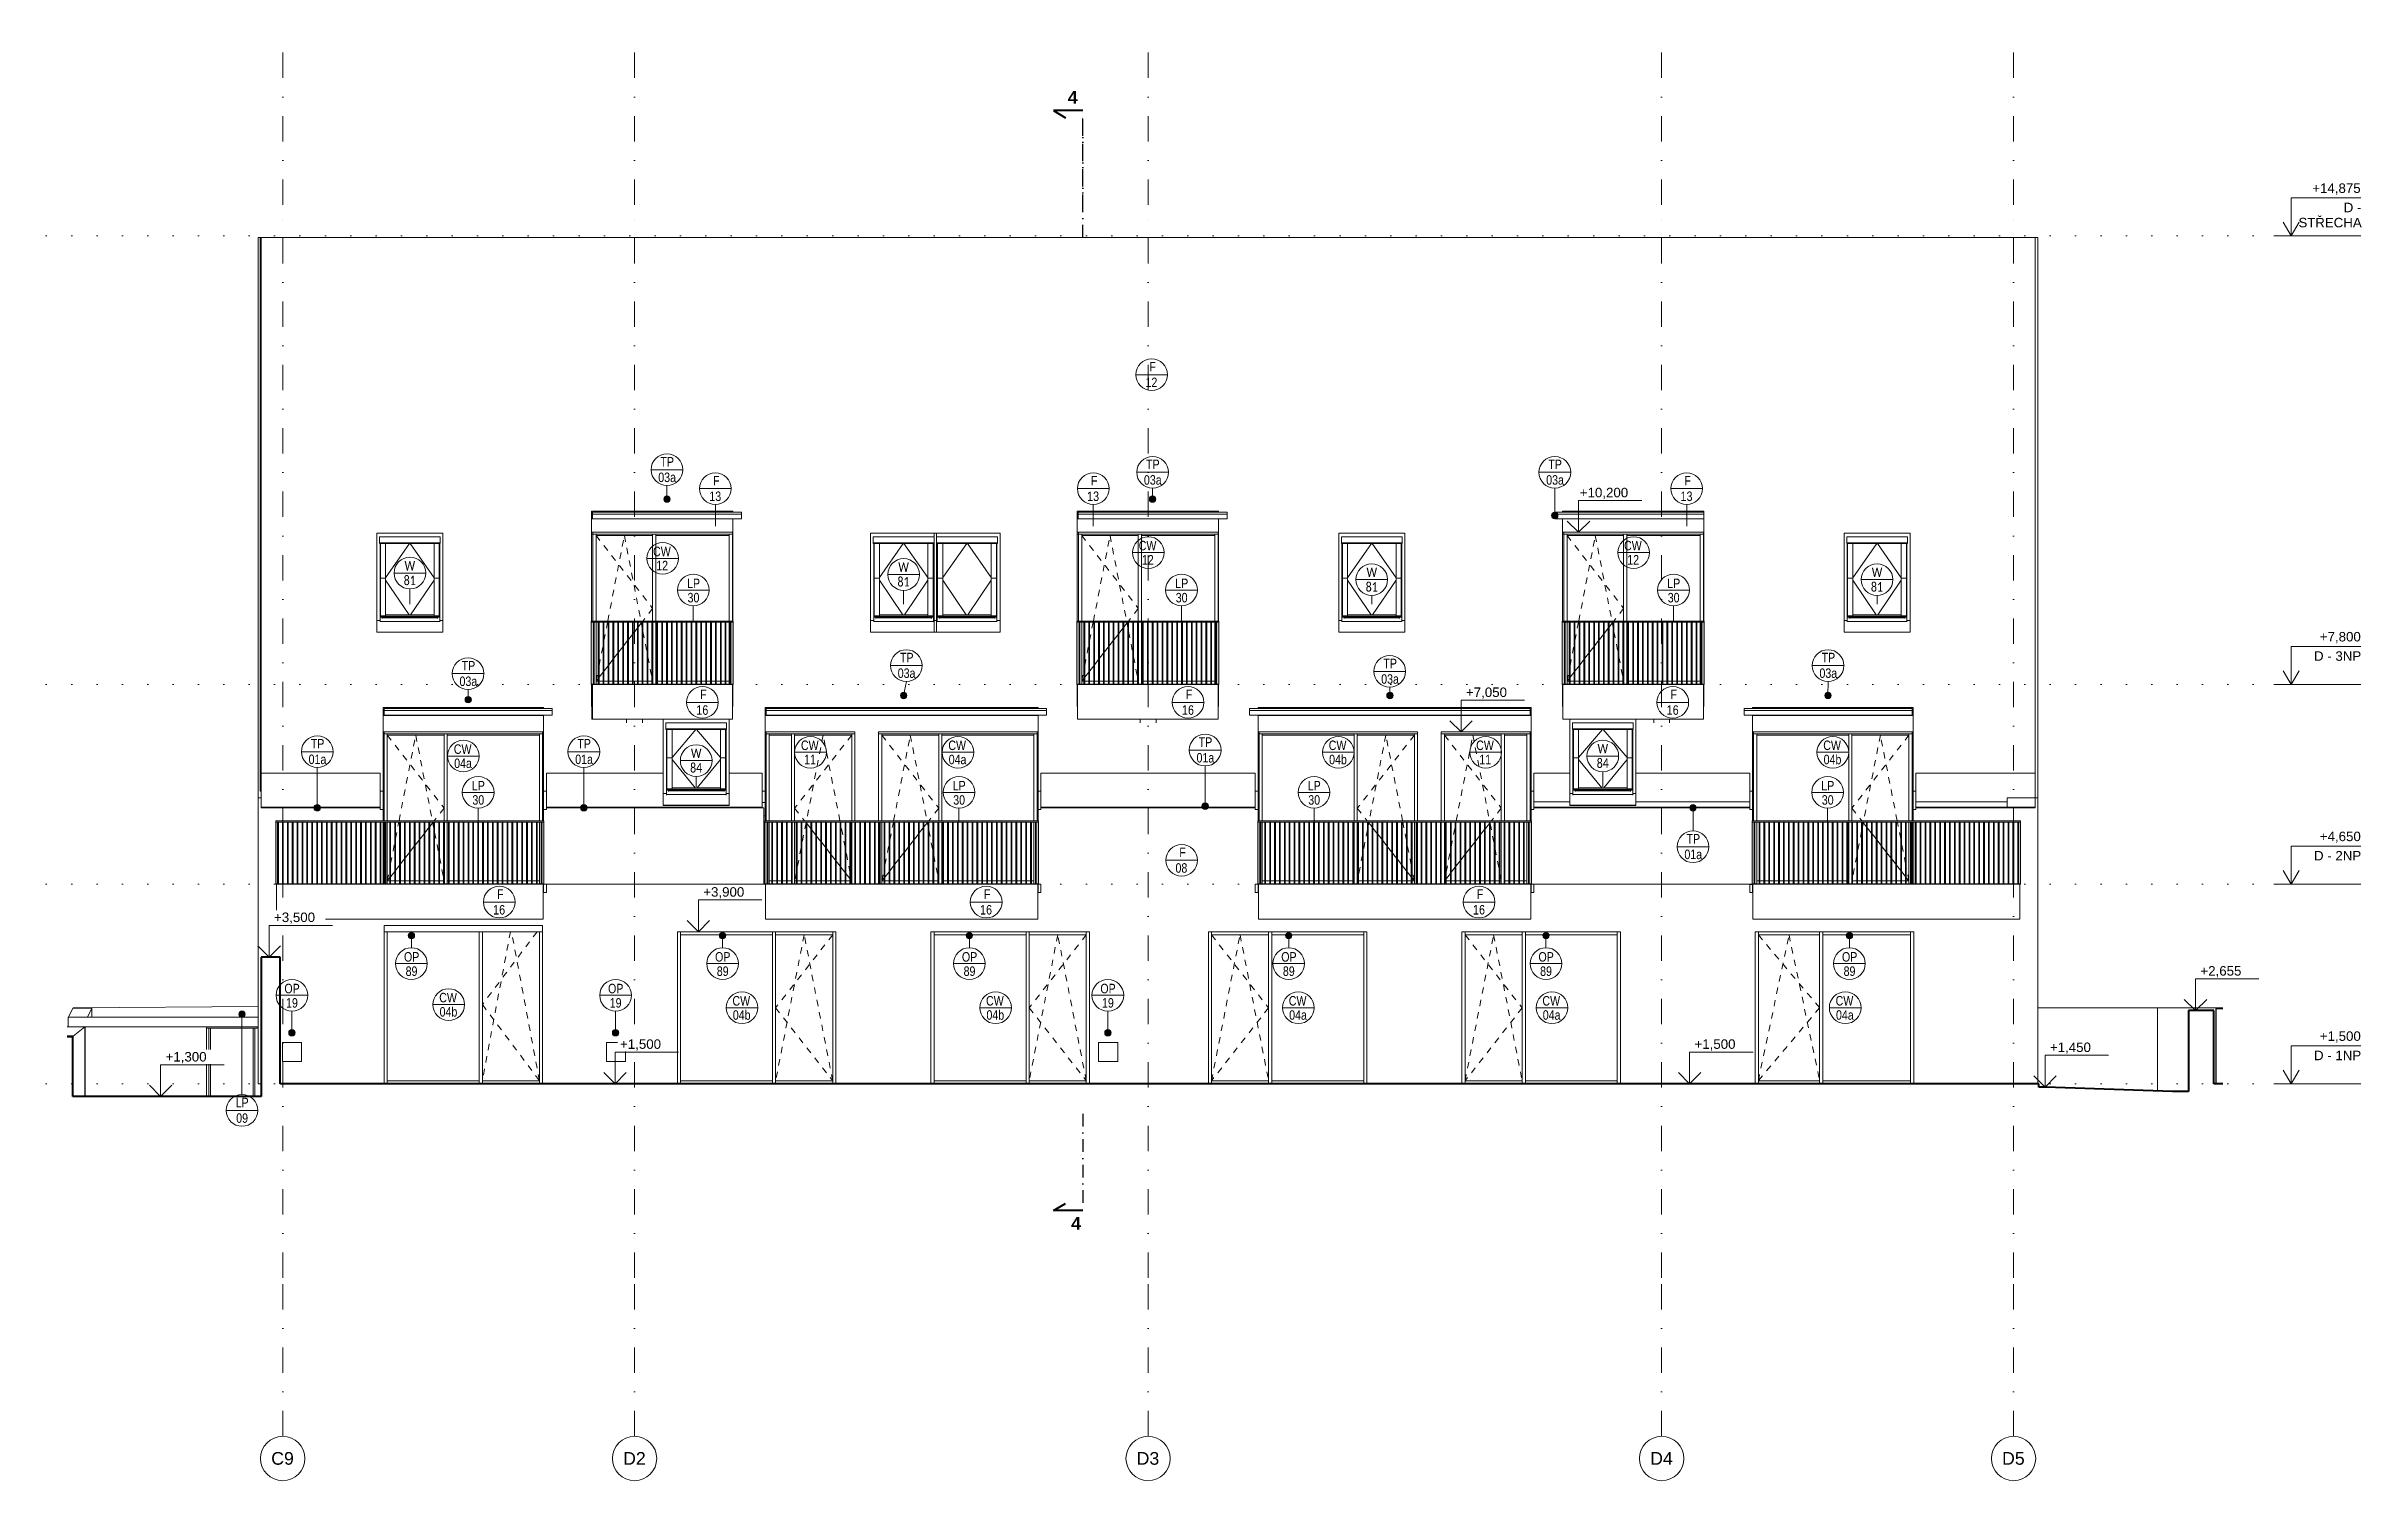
# Model space of a CAD drawing. Header units: millimetres. Extents: x -9129 to 220959, y -4760 to 72638.
# Drawn here: x -9129 to 27391, y -4760 to 17866 of the extents above; entities that cross this region are included whole.
import ezdxf

# ---------------------------------------------------------------- set-up
doc = ezdxf.new("R2010")
doc.units = ezdxf.units.MM
for name, pattern in [('HA_Dash_2mm-S1mm', [200, 100, -100]), ('HA_DashDot_10mm-S3mm', [1000, 400, -300, 0, -300]), ('HA_DashDot_4mm-S1mm', [400, 200, -100, 0, -100]), ('HA_Dot-S4mm', [400, 0, -400])]:
    doc.linetypes.add(name, pattern=pattern)
for name, color, linetype, lineweight in [('A-AREA-____-OTLN', 9, 'Continuous', 25), ('A-DETL-____-THIN', 9, 'Continuous', 9), ('A-DETL-____-WIDE', 9, 'Continuous', 40), ('A-DOOR-____-OTLN', 9, 'Continuous', 9), ('A-FLOR-____-MCUT', 9, 'Continuous', 25), ('A-FLOR-____-OTLN', 9, 'Continuous', 9), ('A-FLOR-____-OVHD', 9, 'HA_DashDot_4mm-S1mm', 25), ('A-FLOR-HRAL-IDEN', 9, 'Continuous', 9), ('A-FLOR-HRAL-OTLN', 9, 'Continuous', 9), ('A-FLOR-LEVL-OTLN', 9, 'Continuous', 9), ('A-GENM-____-IDEN', 9, 'Continuous', 9), ('A-GENM-____-OTLN', 9, 'Continuous', 9), ('A-GLAZ-____-IDEN', 9, 'Continuous', 9), ('A-GLAZ-____-OTLN', 9, 'Continuous', 5), ('A-GLAZ-CURT-OTLN', 9, 'Continuous', 5), ('A-GLAZ-CWMG-OTLN', 9, 'Continuous', 5), ('A-ROOF-____-OTLN', 9, 'Continuous', 9), ('A-WALL-____-IDEN', 9, 'Continuous', 9), ('A-WALL-____-MCUT', 9, 'Continuous', 25), ('A-WALL-____-OTLN', 9, 'Continuous', 9), ('G-____-____-DIMS', 9, 'Continuous', 5), ('G-____-____-TEXT', 9, 'Continuous', 5), ('I-WALL-____-OTLN', 9, 'Continuous', 9), ('S-GRID-____-IDEN', 9, 'Continuous', 9), ('S-GRID-____-OTLN', 9, 'Continuous', 5)]:
    doc.layers.add(name, color=color, linetype=linetype, lineweight=lineweight)
doc.styles.add('Arial', font='arial.ttf', dxfattribs={"height": 200})
doc.styles.add('Arial_1', font='arial.ttf', dxfattribs={"height": 150})
doc.styles.add('Arial_2', font='arial.ttf', dxfattribs={"width": 0.8, "height": 150})
doc.styles.add('Arial_B', font='arialbd.ttf', dxfattribs={"height": 200})
doc.styles.add('Calibri', font='calibri.ttf', dxfattribs={"width": 0.8, "height": 150})

msp = doc.modelspace()

# ---------------------------------------------------------------- texts
at = {"layer": 'A-FLOR-HRAL-IDEN', "lineweight": 5, "char_height": 150, "attachment_point": 1, "style": 'Arial_2'}
for s, insert, width in [('LP', (977, 9469), 250.13), ('30', (985, 9244), 230.89), ('LP', (8677, 9469), 250.13), ('30', (8685, 9244), 230.89), ('LP', (16437, 9469), 250.13), ('30', (16445, 9244), 230.89), ('LP', (-2417, 6278), 250.13), ('LP', (5167, 6278), 250.13), ('LP', (10767, 6278), 250.13), ('LP', (18867, 6278), 250.13), ('30', (-2409, 6053), 230.89), ('30', (5175, 6053), 230.89), ('30', (10775, 6053), 230.89), ('30', (18875, 6053), 230.89)]:
    msp.add_mtext(s, dxfattribs=dict(at, insert=insert, width=width))
at = {"layer": 'A-FLOR-LEVL-OTLN', "lineweight": 5, "char_height": 150, "attachment_point": 1, "style": 'Arial_1'}
for s, insert, width in [('+14,875', (26611, 15703), 945.99), ('D -', (27107, 15398), 344.73), ('ST', (26393, 15160), 320.67), ('ŘECHA', (26658, 15160), 889.87), ('+7,800', (26730, 8628), 801.69), ('D - 3NP', (26638, 8323), 913.92), ('+4,650', (26730, 5478), 801.69), ('D - 2NP', (26638, 5173), 913.92), ('+1,500', (26730, 2328), 801.69), ('D - 1NP', (26638, 2023), 913.92)]:
    msp.add_mtext(s, dxfattribs=dict(at, insert=insert, width=width))
at = {"layer": 'A-GENM-____-IDEN', "lineweight": 5, "char_height": 150, "attachment_point": 1, "style": 'Arial_2'}
for s, insert, width in [('TP', (557, 11387), 256.54), ('TP', (8217, 11346), 256.54), ('TP', (14562, 11346), 256.54), ('03a', (523, 11142), 339.92), ('03a', (8183, 11101), 339.92), ('03a', (14528, 11101), 339.92), ('TP', (-2578, 8170), 256.54), ('03a', (4300, 8053), 339.92), ('TP', (4335, 8299), 256.54), ('TP', (11960, 8206), 256.54), ('03a', (18838, 8053), 339.92), ('TP', (18872, 8299), 256.54), ('03a', (-2612, 7925), 339.92), ('03a', (11925, 7961), 339.92), ('TP', (-4958, 6940), 256.54), ('TP', (-753, 6940), 256.54), ('TP', (9047, 6965), 256.54), ('01a', (-4992, 6694), 339.92), ('01a', (-787, 6694), 339.92), ('01a', (9013, 6719), 339.92), ('01a', (16708, 5195), 339.92), ('TP', (16742, 5440), 256.54), ('OP', (-3488, 3578), 295.02), ('89', (-3462, 3352), 230.89), ('OP', (1419, 3578), 295.02), ('89', (1446, 3352), 230.89), ('OP', (5312, 3578), 295.02), ('89', (5339, 3352), 230.89), ('OP', (10349, 3578), 295.02), ('89', (10375, 3352), 230.89), ('OP', (14406, 3578), 295.02), ('89', (14432, 3352), 230.89), ('OP', (19193, 3578), 295.02), ('89', (19219, 3352), 230.89), ('OP', (-5374, 3078), 295.02), ('OP', (-269, 3078), 295.02), ('OP', (7496, 3078), 295.02), ('19', (-5348, 2852), 230.89), ('19', (-243, 2852), 230.89), ('19', (7522, 2852), 230.89), ('LP', (-6142, 1280), 250.13), ('09', (-6134, 1035), 230.89)]:
    msp.add_mtext(s, dxfattribs=dict(at, insert=insert, width=width))
at = {"layer": 'A-GLAZ-____-IDEN', "lineweight": 5, "char_height": 150, "attachment_point": 1, "style": 'Calibri'}
for s, insert, width in [('81', (-3492, 9517), 243.71), ('W', (-3479, 9746), 211.65), ('81', (4296, 9495), 243.71), ('W', (4309, 9724), 211.65), ('W', (11694, 9643), 211.65), ('W', (19663, 9643), 211.65), ('81', (11681, 9414), 243.71), ('81', (19650, 9414), 243.71), ('W', (1038, 6789), 211.65), ('84', (15325, 6633), 243.71), ('W', (15338, 6861), 211.65), ('84', (1025, 6560), 243.71)]:
    msp.add_mtext(s, dxfattribs=dict(at, insert=insert, width=width))
at = {"layer": 'A-WALL-____-IDEN', "lineweight": 5, "char_height": 150, "attachment_point": 1, "style": 'Arial_2'}
for s, insert, width in [('CW', (441, 9973), 352.74), ('CW', (8101, 10065), 352.74), ('CW', (15756, 10065), 352.74), ('12', (491, 9750), 230.89), ('12', (8151, 9841), 230.89), ('12', (15806, 9841), 230.89), ('CW', (-2702, 6855), 352.74), ('04a', (-2696, 6632), 339.92), ('CW', (2773, 6915), 352.74), ('11', (2824, 6691), 230.89), ('CW', (5098, 6915), 352.74), ('04a', (5104, 6691), 339.92), ('CW', (11098, 6915), 352.74), ('04b', (11104, 6691), 339.92), ('CW', (13423, 6915), 352.74), ('11', (13473, 6691), 230.89), ('CW', (18898, 6915), 352.74), ('04b', (18904, 6691), 339.92), ('CW', (-2932, 2935), 352.74), ('04b', (-2926, 2711), 339.92), ('CW', (1693, 2885), 352.74), ('04b', (1699, 2661), 339.92), ('CW', (5693, 2885), 352.74), ('04b', (5699, 2661), 339.92), ('CW', (10468, 2885), 352.74), ('04a', (10474, 2661), 339.92), ('CW', (14468, 2885), 352.74), ('04a', (14474, 2661), 339.92), ('CW', (19093, 2885), 352.74), ('04a', (19099, 2661), 339.92)]:
    msp.add_mtext(s, dxfattribs=dict(at, insert=insert, width=width))
at = {"layer": 'G-____-____-TEXT', "color": 7, "lineweight": 9, "attachment_point": 1}
for s, insert, char_height, width, style in [('\\fArial|b1|i0|c0|p34|;4', (6983, 17161), 200, 192.41, 'Arial_B'), ('F', (8269, 12887), 150, 128.27, 'Arial_2'), ('12', (8208, 12640), 150, 230.89, 'Arial_2'), ('F', (1387, 11090), 150, 128.27, 'Arial_2'), ('F', (7347, 11090), 150, 128.27, 'Arial_2'), ('F', (16707, 11090), 150, 128.27, 'Arial_2'), ('1', (1327, 10843), 150, 115.44, 'Arial_2'), ('3', (1422, 10843), 150, 115.44, 'Arial_2'), ('1', (7287, 10843), 150, 115.44, 'Arial_2'), ('3', (7382, 10843), 150, 115.44, 'Arial_2'), ('1', (16647, 10843), 150, 115.44, 'Arial_2'), ('3', (16742, 10843), 150, 115.44, 'Arial_2'), ('F', (1184, 7718), 150, 128.27, 'Arial_2'), ('F', (8844, 7718), 150, 128.27, 'Arial_2'), ('F', (16489, 7718), 150, 128.27, 'Arial_2'), ('1', (1123, 7471), 150, 115.44, 'Arial_2'), ('6', (1219, 7471), 150, 115.44, 'Arial_2'), ('1', (8783, 7471), 150, 115.44, 'Arial_2'), ('6', (8879, 7471), 150, 115.44, 'Arial_2'), ('1', (16428, 7471), 150, 115.44, 'Arial_2'), ('6', (16524, 7471), 150, 115.44, 'Arial_2'), ('F', (8741, 5227), 150, 128.27, 'Arial_2'), ('08', (8681, 4980), 150, 230.89, 'Arial_2'), ('F', (-2021, 4568), 150, 128.27, 'Arial_2'), ('F', (5659, 4568), 150, 128.27, 'Arial_2'), ('F', (13434, 4568), 150, 128.27, 'Arial_2'), ('1', (-2082, 4321), 150, 115.44, 'Arial_2'), ('6', (-1986, 4321), 150, 115.44, 'Arial_2'), ('1', (5598, 4321), 150, 115.44, 'Arial_2'), ('6', (5694, 4321), 150, 115.44, 'Arial_2'), ('1', (13373, 4321), 150, 115.44, 'Arial_2'), ('6', (13469, 4321), 150, 115.44, 'Arial_2'), ('\\fArial|b1|i0|c0|p34|;4', (7035, -601), 200, 192.41, 'Arial_B')]:
    msp.add_mtext(s, dxfattribs=dict(at, insert=insert, char_height=char_height, width=width, style=style))
at = {"layer": 'S-GRID-____-IDEN', "lineweight": 5, "char_height": 200, "width": 440.93, "attachment_point": 1, "style": 'Arial'}
for s, insert in [('C9', (-5582, -4308)), ('D2', (-32, -4308)), ('D3', (8068, -4308)), ('D4', (16168, -4308)), ('D5', (21718, -4308))]:
    msp.add_mtext(s, dxfattribs=dict(at, insert=insert))

# ---------------------------------------------------------------- blocks, each defined once
blk = doc.blocks.new('Railing - 40 x12 mm-1449025-D_pohled jižní_DPS pohled')
at = {"layer": 'A-FLOR-HRAL-OTLN'}
blk.add_hatch(color=256, dxfattribs=at).paths.add_polyline_path([(-1281, 4655), (-1281, 5630), (-1311, 5630), (-1311, 4655)])
at = {"layer": 'A-FLOR-HRAL-OTLN', "color": 7}
blk.add_line((-1281, 5630), (-1281, 4655), dxfattribs=at)
blk = doc.blocks.new('Railing - 40 x12 mm-V1-D_pohled jižní_DPS pohled')
at = {"layer": 'A-FLOR-HRAL-OTLN'}
blk.add_hatch(color=256, dxfattribs=at).paths.add_polyline_path([(-1311, 4655), (-1311, 5630), (-1323, 5630), (-1323, 4655)])
at = {"layer": 'A-FLOR-HRAL-OTLN', "color": 7}
for p, q in [((-1311, 5630), (-1323, 5630)), ((-1323, 5630), (-1323, 4655)), ((-1311, 4655), (-1311, 5630)), ((-1323, 4655), (-1311, 4655))]:
    blk.add_line(p, q, dxfattribs=at)
blk = doc.blocks.new('Railing - 40 x12 mm-V2-D_pohled jižní_DPS pohled')
at = {"layer": 'A-FLOR-HRAL-OTLN'}
blk.add_hatch(color=256, dxfattribs=at).paths.add_polyline_path([(-5481, 4655), (-5481, 5630), (-5511, 5630), (-5511, 4655)])
at = {"layer": 'A-FLOR-HRAL-OTLN', "color": 7}
blk.add_line((-5511, 4655), (-5511, 5630), dxfattribs=at)
blk = doc.blocks.new('Railing - Railing-1448661-D_pohled jižní_DPS pohled')
at = {"layer": 'A-FLOR-HRAL-OTLN'}
blk.add_hatch(color=256, dxfattribs=at).paths.add_polyline_path([(-1364, 4650), (-1281, 4650), (-1281, 4655), (-5511, 4655), (-5511, 4650), (-1630, 4650)])
at = {"layer": 'A-FLOR-HRAL-OTLN', "color": 7}
for p, q in [((-5511, 4650), (-5511, 4655)), ((-5511, 4655), (-1281, 4655)), ((-1281, 4650), (-5511, 4650)), ((-1281, 4650), (-1281, 4655))]:
    blk.add_line(p, q, dxfattribs=at)
for name, p in [('Railing - 40 x12 mm-V2-D_pohled jižní_DPS pohled', (0, 0)), ('Railing - 40 x12 mm-V1-D_pohled jižní_DPS pohled', (-4158, 0)), ('Railing - 40 x12 mm-V1-D_pohled jižní_DPS pohled', (-4081, 0)), ('Railing - 40 x12 mm-V1-D_pohled jižní_DPS pohled', (-4004, 0)), ('Railing - 40 x12 mm-V1-D_pohled jižní_DPS pohled', (-3927, 0)), ('Railing - 40 x12 mm-V1-D_pohled jižní_DPS pohled', (-3850, 0)), ('Railing - 40 x12 mm-V1-D_pohled jižní_DPS pohled', (-3773, 0)), ('Railing - 40 x12 mm-V1-D_pohled jižní_DPS pohled', (-3696, 0)), ('Railing - 40 x12 mm-V1-D_pohled jižní_DPS pohled', (-3619, 0)), ('Railing - 40 x12 mm-V1-D_pohled jižní_DPS pohled', (-3542, 0)), ('Railing - 40 x12 mm-V1-D_pohled jižní_DPS pohled', (-3465, 0)), ('Railing - 40 x12 mm-V1-D_pohled jižní_DPS pohled', (-3388, 0)), ('Railing - 40 x12 mm-V1-D_pohled jižní_DPS pohled', (-3311, 0)), ('Railing - 40 x12 mm-V1-D_pohled jižní_DPS pohled', (-3234, 0)), ('Railing - 40 x12 mm-V1-D_pohled jižní_DPS pohled', (-3157, 0)), ('Railing - 40 x12 mm-V1-D_pohled jižní_DPS pohled', (-3080, 0)), ('Railing - 40 x12 mm-V1-D_pohled jižní_DPS pohled', (-3003, 0)), ('Railing - 40 x12 mm-V1-D_pohled jižní_DPS pohled', (-2926, 0)), ('Railing - 40 x12 mm-V1-D_pohled jižní_DPS pohled', (-2849, 0)), ('Railing - 40 x12 mm-V1-D_pohled jižní_DPS pohled', (-2772, 0)), ('Railing - 40 x12 mm-V1-D_pohled jižní_DPS pohled', (-2695, 0)), ('Railing - 40 x12 mm-V1-D_pohled jižní_DPS pohled', (-2618, 0)), ('Railing - 40 x12 mm-V1-D_pohled jižní_DPS pohled', (-2541, 0)), ('Railing - 40 x12 mm-V1-D_pohled jižní_DPS pohled', (-2464, 0)), ('Railing - 40 x12 mm-V1-D_pohled jižní_DPS pohled', (-2387, 0)), ('Railing - 40 x12 mm-V1-D_pohled jižní_DPS pohled', (-2310, 0)), ('Railing - 40 x12 mm-V1-D_pohled jižní_DPS pohled', (-2233, 0)), ('Railing - 40 x12 mm-V1-D_pohled jižní_DPS pohled', (-2156, 0)), ('Railing - 40 x12 mm-V1-D_pohled jižní_DPS pohled', (-2079, 0)), ('Railing - 40 x12 mm-V1-D_pohled jižní_DPS pohled', (-2002, 0)), ('Railing - 40 x12 mm-V1-D_pohled jižní_DPS pohled', (-1925, 0)), ('Railing - 40 x12 mm-V1-D_pohled jižní_DPS pohled', (-1848, 0)), ('Railing - 40 x12 mm-V1-D_pohled jižní_DPS pohled', (-1771, 0)), ('Railing - 40 x12 mm-V1-D_pohled jižní_DPS pohled', (-1694, 0)), ('Railing - 40 x12 mm-V1-D_pohled jižní_DPS pohled', (-1617, 0)), ('Railing - 40 x12 mm-V1-D_pohled jižní_DPS pohled', (-1540, 0)), ('Railing - 40 x12 mm-V1-D_pohled jižní_DPS pohled', (-1463, 0)), ('Railing - 40 x12 mm-V1-D_pohled jižní_DPS pohled', (-1386, 0)), ('Railing - 40 x12 mm-V1-D_pohled jižní_DPS pohled', (-1309, 0)), ('Railing - 40 x12 mm-V1-D_pohled jižní_DPS pohled', (-1232, 0)), ('Railing - 40 x12 mm-V1-D_pohled jižní_DPS pohled', (-1155, 0)), ('Railing - 40 x12 mm-V1-D_pohled jižní_DPS pohled', (-1078, 0)), ('Railing - 40 x12 mm-V1-D_pohled jižní_DPS pohled', (-1001, 0)), ('Railing - 40 x12 mm-V1-D_pohled jižní_DPS pohled', (-924, 0)), ('Railing - 40 x12 mm-V1-D_pohled jižní_DPS pohled', (-847, 0)), ('Railing - 40 x12 mm-V1-D_pohled jižní_DPS pohled', (-770, 0)), ('Railing - 40 x12 mm-V1-D_pohled jižní_DPS pohled', (-693, 0)), ('Railing - 40 x12 mm-V1-D_pohled jižní_DPS pohled', (-616, 0)), ('Railing - 40 x12 mm-V1-D_pohled jižní_DPS pohled', (-539, 0)), ('Railing - 40 x12 mm-V1-D_pohled jižní_DPS pohled', (-462, 0)), ('Railing - 40 x12 mm-V1-D_pohled jižní_DPS pohled', (-385, 0)), ('Railing - 40 x12 mm-V1-D_pohled jižní_DPS pohled', (-308, 0)), ('Railing - 40 x12 mm-V1-D_pohled jižní_DPS pohled', (-231, 0)), ('Railing - 40 x12 mm-V1-D_pohled jižní_DPS pohled', (-154, 0)), ('Railing - 40 x12 mm-V1-D_pohled jižní_DPS pohled', (-77, 0)), ('Railing - 40 x12 mm-V1-D_pohled jižní_DPS pohled', (0, 0)), ('Railing - 40 x12 mm-1449025-D_pohled jižní_DPS pohled', (0, 0))]:
    blk.add_blockref(name, p)
blk = doc.blocks.new('Top Rail Type - Top Rail_Internal_-1448688-D_pohled jižní_DPS pohled')
at = {"layer": 'A-FLOR-HRAL-OTLN'}
blk.add_hatch(color=256, dxfattribs=at).paths.add_polyline_path([(-1364, 5630), (-1281, 5630), (-1281, 5650), (-5511, 5650), (-5511, 5630), (-1630, 5630)])
at = {"layer": 'A-FLOR-HRAL-OTLN', "color": 7}
for p, q in [((-5511, 5630), (-5511, 5650)), ((-1281, 5650), (-5511, 5650)), ((-1281, 5630), (-5511, 5630)), ((-1281, 5630), (-1281, 5650))]:
    blk.add_line(p, q, dxfattribs=at)
blk = doc.blocks.new('Railing - Railing-1448703-D_pohled jižní_DPS pohled')
at = {"layer": 'A-FLOR-HRAL-OTLN'}
blk.add_hatch(color=256, dxfattribs=at).paths.add_polyline_path([(4082, 4650), (6519, 4650), (6519, 4655), (2204, 4655), (2204, 4650), (3949, 4650)])
at = {"layer": 'A-FLOR-HRAL-OTLN', "color": 7}
for p, q in [((2204, 4650), (2204, 4655)), ((2204, 4655), (6519, 4655)), ((6519, 4650), (2204, 4650)), ((6519, 4650), (6519, 4655))]:
    blk.add_line(p, q, dxfattribs=at)
for name, p in [('Railing - 40 x12 mm-V2-D_pohled jižní_DPS pohled', (7715, 0)), ('Railing - 40 x12 mm-V1-D_pohled jižní_DPS pohled', (3561, 0)), ('Railing - 40 x12 mm-V1-D_pohled jižní_DPS pohled', (3638, 0)), ('Railing - 40 x12 mm-V1-D_pohled jižní_DPS pohled', (3715, 0)), ('Railing - 40 x12 mm-V1-D_pohled jižní_DPS pohled', (3792, 0)), ('Railing - 40 x12 mm-V1-D_pohled jižní_DPS pohled', (3869, 0)), ('Railing - 40 x12 mm-V1-D_pohled jižní_DPS pohled', (3946, 0)), ('Railing - 40 x12 mm-V1-D_pohled jižní_DPS pohled', (4023, 0)), ('Railing - 40 x12 mm-V1-D_pohled jižní_DPS pohled', (4100, 0)), ('Railing - 40 x12 mm-V1-D_pohled jižní_DPS pohled', (4177, 0)), ('Railing - 40 x12 mm-V1-D_pohled jižní_DPS pohled', (4254, 0)), ('Railing - 40 x12 mm-V1-D_pohled jižní_DPS pohled', (4331, 0)), ('Railing - 40 x12 mm-V1-D_pohled jižní_DPS pohled', (4408, 0)), ('Railing - 40 x12 mm-V1-D_pohled jižní_DPS pohled', (4485, 0)), ('Railing - 40 x12 mm-V1-D_pohled jižní_DPS pohled', (4562, 0)), ('Railing - 40 x12 mm-V1-D_pohled jižní_DPS pohled', (4639, 0)), ('Railing - 40 x12 mm-V1-D_pohled jižní_DPS pohled', (4716, 0)), ('Railing - 40 x12 mm-V1-D_pohled jižní_DPS pohled', (4793, 0)), ('Railing - 40 x12 mm-V1-D_pohled jižní_DPS pohled', (4870, 0)), ('Railing - 40 x12 mm-V1-D_pohled jižní_DPS pohled', (4947, 0)), ('Railing - 40 x12 mm-V1-D_pohled jižní_DPS pohled', (5024, 0)), ('Railing - 40 x12 mm-V1-D_pohled jižní_DPS pohled', (5101, 0)), ('Railing - 40 x12 mm-V1-D_pohled jižní_DPS pohled', (5178, 0)), ('Railing - 40 x12 mm-V1-D_pohled jižní_DPS pohled', (5255, 0)), ('Railing - 40 x12 mm-V1-D_pohled jižní_DPS pohled', (5332, 0)), ('Railing - 40 x12 mm-V1-D_pohled jižní_DPS pohled', (5409, 0)), ('Railing - 40 x12 mm-V1-D_pohled jižní_DPS pohled', (5486, 0)), ('Railing - 40 x12 mm-V1-D_pohled jižní_DPS pohled', (5563, 0)), ('Railing - 40 x12 mm-V1-D_pohled jižní_DPS pohled', (5640, 0)), ('Railing - 40 x12 mm-V1-D_pohled jižní_DPS pohled', (5717, 0)), ('Railing - 40 x12 mm-V1-D_pohled jižní_DPS pohled', (5794, 0)), ('Railing - 40 x12 mm-V1-D_pohled jižní_DPS pohled', (5871, 0)), ('Railing - 40 x12 mm-V1-D_pohled jižní_DPS pohled', (5948, 0)), ('Railing - 40 x12 mm-V1-D_pohled jižní_DPS pohled', (6025, 0)), ('Railing - 40 x12 mm-V1-D_pohled jižní_DPS pohled', (6102, 0)), ('Railing - 40 x12 mm-V1-D_pohled jižní_DPS pohled', (6179, 0)), ('Railing - 40 x12 mm-V1-D_pohled jižní_DPS pohled', (6256, 0)), ('Railing - 40 x12 mm-V1-D_pohled jižní_DPS pohled', (6333, 0)), ('Railing - 40 x12 mm-V1-D_pohled jižní_DPS pohled', (6410, 0)), ('Railing - 40 x12 mm-V1-D_pohled jižní_DPS pohled', (6487, 0)), ('Railing - 40 x12 mm-V1-D_pohled jižní_DPS pohled', (6564, 0)), ('Railing - 40 x12 mm-V1-D_pohled jižní_DPS pohled', (6641, 0)), ('Railing - 40 x12 mm-V1-D_pohled jižní_DPS pohled', (6718, 0)), ('Railing - 40 x12 mm-V1-D_pohled jižní_DPS pohled', (6795, 0)), ('Railing - 40 x12 mm-V1-D_pohled jižní_DPS pohled', (6872, 0)), ('Railing - 40 x12 mm-V1-D_pohled jižní_DPS pohled', (6949, 0)), ('Railing - 40 x12 mm-V1-D_pohled jižní_DPS pohled', (7026, 0)), ('Railing - 40 x12 mm-V1-D_pohled jižní_DPS pohled', (7103, 0)), ('Railing - 40 x12 mm-V1-D_pohled jižní_DPS pohled', (7180, 0)), ('Railing - 40 x12 mm-V1-D_pohled jižní_DPS pohled', (7257, 0)), ('Railing - 40 x12 mm-V1-D_pohled jižní_DPS pohled', (7334, 0)), ('Railing - 40 x12 mm-V1-D_pohled jižní_DPS pohled', (7411, 0)), ('Railing - 40 x12 mm-V1-D_pohled jižní_DPS pohled', (7488, 0)), ('Railing - 40 x12 mm-V1-D_pohled jižní_DPS pohled', (7565, 0)), ('Railing - 40 x12 mm-V1-D_pohled jižní_DPS pohled', (7642, 0)), ('Railing - 40 x12 mm-V1-D_pohled jižní_DPS pohled', (7719, 0)), ('Railing - 40 x12 mm-V1-D_pohled jižní_DPS pohled', (7796, 0)), ('Railing - 40 x12 mm-1449025-D_pohled jižní_DPS pohled', (7800, 0))]:
    blk.add_blockref(name, p)
blk = doc.blocks.new('Top Rail Type - Top Rail_Internal_-1448727-D_pohled jižní_DPS pohled')
at = {"layer": 'A-FLOR-HRAL-OTLN'}
blk.add_hatch(color=256, dxfattribs=at).paths.add_polyline_path([(4214, 5630), (6519, 5630), (6519, 5650), (2204, 5650), (2204, 5630), (3949, 5630)])
at = {"layer": 'A-FLOR-HRAL-OTLN', "color": 7}
for p, q in [((2204, 5630), (2204, 5650)), ((6519, 5650), (2204, 5650)), ((6519, 5630), (2204, 5630)), ((6519, 5630), (6519, 5650))]:
    blk.add_line(p, q, dxfattribs=at)
blk = doc.blocks.new('Railing - Railing-1448742-D_pohled jižní_DPS pohled')
at = {"layer": 'A-FLOR-HRAL-OTLN'}
blk.add_hatch(color=256, dxfattribs=at).paths.add_polyline_path([(14176, 4650), (14294, 4650), (14294, 4655), (9979, 4655), (9979, 4650), (14043, 4650)])
at = {"layer": 'A-FLOR-HRAL-OTLN', "color": 7}
for p, q in [((9979, 4650), (9979, 4655)), ((9979, 4655), (14294, 4655)), ((14294, 4650), (9979, 4650)), ((14294, 4650), (14294, 4655))]:
    blk.add_line(p, q, dxfattribs=at)
for name, p in [('Railing - 40 x12 mm-V2-D_pohled jižní_DPS pohled', (15490, 0)), ('Railing - 40 x12 mm-V1-D_pohled jižní_DPS pohled', (11336, 0)), ('Railing - 40 x12 mm-V1-D_pohled jižní_DPS pohled', (11413, 0)), ('Railing - 40 x12 mm-V1-D_pohled jižní_DPS pohled', (11490, 0)), ('Railing - 40 x12 mm-V1-D_pohled jižní_DPS pohled', (11567, 0)), ('Railing - 40 x12 mm-V1-D_pohled jižní_DPS pohled', (11644, 0)), ('Railing - 40 x12 mm-V1-D_pohled jižní_DPS pohled', (11721, 0)), ('Railing - 40 x12 mm-V1-D_pohled jižní_DPS pohled', (11798, 0)), ('Railing - 40 x12 mm-V1-D_pohled jižní_DPS pohled', (11875, 0)), ('Railing - 40 x12 mm-V1-D_pohled jižní_DPS pohled', (11952, 0)), ('Railing - 40 x12 mm-V1-D_pohled jižní_DPS pohled', (12029, 0)), ('Railing - 40 x12 mm-V1-D_pohled jižní_DPS pohled', (12106, 0)), ('Railing - 40 x12 mm-V1-D_pohled jižní_DPS pohled', (12183, 0)), ('Railing - 40 x12 mm-V1-D_pohled jižní_DPS pohled', (12260, 0)), ('Railing - 40 x12 mm-V1-D_pohled jižní_DPS pohled', (12337, 0)), ('Railing - 40 x12 mm-V1-D_pohled jižní_DPS pohled', (12414, 0)), ('Railing - 40 x12 mm-V1-D_pohled jižní_DPS pohled', (12491, 0)), ('Railing - 40 x12 mm-V1-D_pohled jižní_DPS pohled', (12568, 0)), ('Railing - 40 x12 mm-V1-D_pohled jižní_DPS pohled', (12645, 0)), ('Railing - 40 x12 mm-V1-D_pohled jižní_DPS pohled', (12722, 0)), ('Railing - 40 x12 mm-V1-D_pohled jižní_DPS pohled', (12799, 0)), ('Railing - 40 x12 mm-V1-D_pohled jižní_DPS pohled', (12876, 0)), ('Railing - 40 x12 mm-V1-D_pohled jižní_DPS pohled', (12953, 0)), ('Railing - 40 x12 mm-V1-D_pohled jižní_DPS pohled', (13030, 0)), ('Railing - 40 x12 mm-V1-D_pohled jižní_DPS pohled', (13107, 0)), ('Railing - 40 x12 mm-V1-D_pohled jižní_DPS pohled', (13184, 0)), ('Railing - 40 x12 mm-V1-D_pohled jižní_DPS pohled', (13261, 0)), ('Railing - 40 x12 mm-V1-D_pohled jižní_DPS pohled', (13338, 0)), ('Railing - 40 x12 mm-V1-D_pohled jižní_DPS pohled', (13415, 0)), ('Railing - 40 x12 mm-V1-D_pohled jižní_DPS pohled', (13492, 0)), ('Railing - 40 x12 mm-V1-D_pohled jižní_DPS pohled', (13569, 0)), ('Railing - 40 x12 mm-V1-D_pohled jižní_DPS pohled', (13646, 0)), ('Railing - 40 x12 mm-V1-D_pohled jižní_DPS pohled', (13723, 0)), ('Railing - 40 x12 mm-V1-D_pohled jižní_DPS pohled', (13800, 0)), ('Railing - 40 x12 mm-V1-D_pohled jižní_DPS pohled', (13877, 0)), ('Railing - 40 x12 mm-V1-D_pohled jižní_DPS pohled', (13954, 0)), ('Railing - 40 x12 mm-V1-D_pohled jižní_DPS pohled', (14031, 0)), ('Railing - 40 x12 mm-V1-D_pohled jižní_DPS pohled', (14108, 0)), ('Railing - 40 x12 mm-V1-D_pohled jižní_DPS pohled', (14185, 0)), ('Railing - 40 x12 mm-V1-D_pohled jižní_DPS pohled', (14262, 0)), ('Railing - 40 x12 mm-V1-D_pohled jižní_DPS pohled', (14339, 0)), ('Railing - 40 x12 mm-V1-D_pohled jižní_DPS pohled', (14416, 0)), ('Railing - 40 x12 mm-V1-D_pohled jižní_DPS pohled', (14493, 0)), ('Railing - 40 x12 mm-V1-D_pohled jižní_DPS pohled', (14570, 0)), ('Railing - 40 x12 mm-V1-D_pohled jižní_DPS pohled', (14647, 0)), ('Railing - 40 x12 mm-V1-D_pohled jižní_DPS pohled', (14724, 0)), ('Railing - 40 x12 mm-V1-D_pohled jižní_DPS pohled', (14801, 0)), ('Railing - 40 x12 mm-V1-D_pohled jižní_DPS pohled', (14878, 0)), ('Railing - 40 x12 mm-V1-D_pohled jižní_DPS pohled', (14955, 0)), ('Railing - 40 x12 mm-V1-D_pohled jižní_DPS pohled', (15032, 0)), ('Railing - 40 x12 mm-V1-D_pohled jižní_DPS pohled', (15109, 0)), ('Railing - 40 x12 mm-V1-D_pohled jižní_DPS pohled', (15186, 0)), ('Railing - 40 x12 mm-V1-D_pohled jižní_DPS pohled', (15263, 0)), ('Railing - 40 x12 mm-V1-D_pohled jižní_DPS pohled', (15340, 0)), ('Railing - 40 x12 mm-V1-D_pohled jižní_DPS pohled', (15417, 0)), ('Railing - 40 x12 mm-V1-D_pohled jižní_DPS pohled', (15494, 0)), ('Railing - 40 x12 mm-V1-D_pohled jižní_DPS pohled', (15571, 0)), ('Railing - 40 x12 mm-1449025-D_pohled jižní_DPS pohled', (15575, 0))]:
    blk.add_blockref(name, p)
blk = doc.blocks.new('Top Rail Type - Top Rail_Internal_-1448766-D_pohled jižní_DPS pohled')
at = {"layer": 'A-FLOR-HRAL-OTLN'}
blk.add_hatch(color=256, dxfattribs=at).paths.add_polyline_path([(12051, 5630), (14294, 5630), (14294, 5650), (9979, 5650), (9979, 5630), (11918, 5630)])
at = {"layer": 'A-FLOR-HRAL-OTLN', "color": 7}
for p, q in [((9979, 5630), (9979, 5650)), ((14294, 5650), (9979, 5650)), ((14294, 5630), (9979, 5630)), ((14294, 5630), (14294, 5650))]:
    blk.add_line(p, q, dxfattribs=at)
blk = doc.blocks.new('Railing - Railing-1448781-D_pohled jižní_DPS pohled')
at = {"layer": 'A-FLOR-HRAL-OTLN'}
blk.add_hatch(color=256, dxfattribs=at).paths.add_polyline_path([(21880, 4650), (22009, 4650), (22009, 4655), (17779, 4655), (17779, 4650), (21747, 4650)])
at = {"layer": 'A-FLOR-HRAL-OTLN', "color": 7}
for p, q in [((17779, 4650), (17779, 4655)), ((17779, 4655), (22009, 4655)), ((22009, 4650), (17779, 4650)), ((22009, 4650), (22009, 4655))]:
    blk.add_line(p, q, dxfattribs=at)
for name, p in [('Railing - 40 x12 mm-V2-D_pohled jižní_DPS pohled', (23290, 0)), ('Railing - 40 x12 mm-V1-D_pohled jižní_DPS pohled', (19132, 0)), ('Railing - 40 x12 mm-V1-D_pohled jižní_DPS pohled', (19209, 0)), ('Railing - 40 x12 mm-V1-D_pohled jižní_DPS pohled', (19286, 0)), ('Railing - 40 x12 mm-V1-D_pohled jižní_DPS pohled', (19363, 0)), ('Railing - 40 x12 mm-V1-D_pohled jižní_DPS pohled', (19440, 0)), ('Railing - 40 x12 mm-V1-D_pohled jižní_DPS pohled', (19517, 0)), ('Railing - 40 x12 mm-V1-D_pohled jižní_DPS pohled', (19594, 0)), ('Railing - 40 x12 mm-V1-D_pohled jižní_DPS pohled', (19671, 0)), ('Railing - 40 x12 mm-V1-D_pohled jižní_DPS pohled', (19748, 0)), ('Railing - 40 x12 mm-V1-D_pohled jižní_DPS pohled', (19825, 0)), ('Railing - 40 x12 mm-V1-D_pohled jižní_DPS pohled', (19902, 0)), ('Railing - 40 x12 mm-V1-D_pohled jižní_DPS pohled', (19979, 0)), ('Railing - 40 x12 mm-V1-D_pohled jižní_DPS pohled', (20056, 0)), ('Railing - 40 x12 mm-V1-D_pohled jižní_DPS pohled', (20133, 0)), ('Railing - 40 x12 mm-V1-D_pohled jižní_DPS pohled', (20210, 0)), ('Railing - 40 x12 mm-V1-D_pohled jižní_DPS pohled', (20287, 0)), ('Railing - 40 x12 mm-V1-D_pohled jižní_DPS pohled', (20364, 0)), ('Railing - 40 x12 mm-V1-D_pohled jižní_DPS pohled', (20441, 0)), ('Railing - 40 x12 mm-V1-D_pohled jižní_DPS pohled', (20518, 0)), ('Railing - 40 x12 mm-V1-D_pohled jižní_DPS pohled', (20595, 0)), ('Railing - 40 x12 mm-V1-D_pohled jižní_DPS pohled', (20672, 0)), ('Railing - 40 x12 mm-V1-D_pohled jižní_DPS pohled', (20749, 0)), ('Railing - 40 x12 mm-V1-D_pohled jižní_DPS pohled', (20826, 0)), ('Railing - 40 x12 mm-V1-D_pohled jižní_DPS pohled', (20903, 0)), ('Railing - 40 x12 mm-V1-D_pohled jižní_DPS pohled', (20980, 0)), ('Railing - 40 x12 mm-V1-D_pohled jižní_DPS pohled', (21057, 0)), ('Railing - 40 x12 mm-V1-D_pohled jižní_DPS pohled', (21134, 0)), ('Railing - 40 x12 mm-V1-D_pohled jižní_DPS pohled', (21211, 0)), ('Railing - 40 x12 mm-V1-D_pohled jižní_DPS pohled', (21288, 0)), ('Railing - 40 x12 mm-V1-D_pohled jižní_DPS pohled', (21365, 0)), ('Railing - 40 x12 mm-V1-D_pohled jižní_DPS pohled', (21442, 0)), ('Railing - 40 x12 mm-V1-D_pohled jižní_DPS pohled', (21519, 0)), ('Railing - 40 x12 mm-V1-D_pohled jižní_DPS pohled', (21596, 0)), ('Railing - 40 x12 mm-V1-D_pohled jižní_DPS pohled', (21673, 0)), ('Railing - 40 x12 mm-V1-D_pohled jižní_DPS pohled', (21750, 0)), ('Railing - 40 x12 mm-V1-D_pohled jižní_DPS pohled', (21827, 0)), ('Railing - 40 x12 mm-V1-D_pohled jižní_DPS pohled', (21904, 0)), ('Railing - 40 x12 mm-V1-D_pohled jižní_DPS pohled', (21981, 0)), ('Railing - 40 x12 mm-V1-D_pohled jižní_DPS pohled', (22058, 0)), ('Railing - 40 x12 mm-V1-D_pohled jižní_DPS pohled', (22135, 0)), ('Railing - 40 x12 mm-V1-D_pohled jižní_DPS pohled', (22212, 0)), ('Railing - 40 x12 mm-V1-D_pohled jižní_DPS pohled', (22289, 0)), ('Railing - 40 x12 mm-V1-D_pohled jižní_DPS pohled', (22366, 0)), ('Railing - 40 x12 mm-V1-D_pohled jižní_DPS pohled', (22443, 0)), ('Railing - 40 x12 mm-V1-D_pohled jižní_DPS pohled', (22520, 0)), ('Railing - 40 x12 mm-V1-D_pohled jižní_DPS pohled', (22597, 0)), ('Railing - 40 x12 mm-V1-D_pohled jižní_DPS pohled', (22674, 0)), ('Railing - 40 x12 mm-V1-D_pohled jižní_DPS pohled', (22751, 0)), ('Railing - 40 x12 mm-V1-D_pohled jižní_DPS pohled', (22828, 0)), ('Railing - 40 x12 mm-V1-D_pohled jižní_DPS pohled', (22905, 0)), ('Railing - 40 x12 mm-V1-D_pohled jižní_DPS pohled', (22982, 0)), ('Railing - 40 x12 mm-V1-D_pohled jižní_DPS pohled', (23059, 0)), ('Railing - 40 x12 mm-V1-D_pohled jižní_DPS pohled', (23136, 0)), ('Railing - 40 x12 mm-V1-D_pohled jižní_DPS pohled', (23213, 0)), ('Railing - 40 x12 mm-V1-D_pohled jižní_DPS pohled', (23290, 0)), ('Railing - 40 x12 mm-1449025-D_pohled jižní_DPS pohled', (23290, 0))]:
    blk.add_blockref(name, p)
blk = doc.blocks.new('Top Rail Type - Top Rail_Internal_-1448822-D_pohled jižní_DPS pohled')
at = {"layer": 'A-FLOR-HRAL-OTLN'}
blk.add_hatch(color=256, dxfattribs=at).paths.add_polyline_path([(21880, 5630), (22009, 5630), (22009, 5650), (17779, 5650), (17779, 5630), (21747, 5630)])
at = {"layer": 'A-FLOR-HRAL-OTLN', "color": 7}
for p, q in [((17779, 5630), (17779, 5650)), ((22009, 5650), (17779, 5650)), ((22009, 5630), (17779, 5630)), ((22009, 5630), (22009, 5650))]:
    blk.add_line(p, q, dxfattribs=at)
blk = doc.blocks.new('Railing - Railing-1448841-D_pohled jižní_DPS pohled')
at = {"layer": 'A-FLOR-HRAL-OTLN'}
blk.add_hatch(color=256, dxfattribs=at).paths.add_polyline_path([(761, 7800), (1704, 7800), (1704, 7805), (-536, 7805), (-536, 7800), (495, 7800)])
at = {"layer": 'A-FLOR-HRAL-OTLN', "color": 7}
for p, q in [((-536, 7800), (-536, 7805)), ((-536, 7805), (1704, 7805)), ((1704, 7800), (-536, 7800)), ((1704, 7800), (1704, 7805))]:
    blk.add_line(p, q, dxfattribs=at)
for name, p in [('Railing - 40 x12 mm-V2-D_pohled jižní_DPS pohled', (4975, 3150)), ('Railing - 40 x12 mm-V1-D_pohled jižní_DPS pohled', (823, 3150)), ('Railing - 40 x12 mm-V1-D_pohled jižní_DPS pohled', (900, 3150)), ('Railing - 40 x12 mm-V1-D_pohled jižní_DPS pohled', (977, 3150)), ('Railing - 40 x12 mm-V1-D_pohled jižní_DPS pohled', (1054, 3150)), ('Railing - 40 x12 mm-V1-D_pohled jižní_DPS pohled', (1131, 3150)), ('Railing - 40 x12 mm-V1-D_pohled jižní_DPS pohled', (1208, 3150)), ('Railing - 40 x12 mm-V1-D_pohled jižní_DPS pohled', (1285, 3150)), ('Railing - 40 x12 mm-V1-D_pohled jižní_DPS pohled', (1362, 3150)), ('Railing - 40 x12 mm-V1-D_pohled jižní_DPS pohled', (1439, 3150)), ('Railing - 40 x12 mm-V1-D_pohled jižní_DPS pohled', (1516, 3150)), ('Railing - 40 x12 mm-V1-D_pohled jižní_DPS pohled', (1593, 3150)), ('Railing - 40 x12 mm-V1-D_pohled jižní_DPS pohled', (1670, 3150)), ('Railing - 40 x12 mm-V1-D_pohled jižní_DPS pohled', (1747, 3150)), ('Railing - 40 x12 mm-V1-D_pohled jižní_DPS pohled', (1824, 3150)), ('Railing - 40 x12 mm-V1-D_pohled jižní_DPS pohled', (1901, 3150)), ('Railing - 40 x12 mm-V1-D_pohled jižní_DPS pohled', (1978, 3150)), ('Railing - 40 x12 mm-V1-D_pohled jižní_DPS pohled', (2055, 3150)), ('Railing - 40 x12 mm-V1-D_pohled jižní_DPS pohled', (2132, 3150)), ('Railing - 40 x12 mm-V1-D_pohled jižní_DPS pohled', (2209, 3150)), ('Railing - 40 x12 mm-V1-D_pohled jižní_DPS pohled', (2286, 3150)), ('Railing - 40 x12 mm-V1-D_pohled jižní_DPS pohled', (2363, 3150)), ('Railing - 40 x12 mm-V1-D_pohled jižní_DPS pohled', (2440, 3150)), ('Railing - 40 x12 mm-V1-D_pohled jižní_DPS pohled', (2517, 3150)), ('Railing - 40 x12 mm-V1-D_pohled jižní_DPS pohled', (2594, 3150)), ('Railing - 40 x12 mm-V1-D_pohled jižní_DPS pohled', (2671, 3150)), ('Railing - 40 x12 mm-V1-D_pohled jižní_DPS pohled', (2748, 3150)), ('Railing - 40 x12 mm-V1-D_pohled jižní_DPS pohled', (2825, 3150)), ('Railing - 40 x12 mm-V1-D_pohled jižní_DPS pohled', (2902, 3150)), ('Railing - 40 x12 mm-V1-D_pohled jižní_DPS pohled', (2979, 3150)), ('Railing - 40 x12 mm-1449025-D_pohled jižní_DPS pohled', (2985, 3150))]:
    blk.add_blockref(name, p)
blk = doc.blocks.new('Top Rail Type - Top Rail_Internal_-1448865-D_pohled jižní_DPS pohled')
at = {"layer": 'A-FLOR-HRAL-OTLN'}
blk.add_hatch(color=256, dxfattribs=at).paths.add_polyline_path([(761, 8780), (1704, 8780), (1704, 8800), (-536, 8800), (-536, 8780), (230, 8780)])
at = {"layer": 'A-FLOR-HRAL-OTLN', "color": 7}
for p, q in [((-536, 8780), (-536, 8800)), ((1704, 8800), (-536, 8800)), ((1704, 8780), (-536, 8780)), ((1704, 8780), (1704, 8800))]:
    blk.add_line(p, q, dxfattribs=at)
blk = doc.blocks.new('Railing - Railing-1448880-D_pohled jižní_DPS pohled')
at = {"layer": 'A-FLOR-HRAL-OTLN'}
blk.add_hatch(color=256, dxfattribs=at).paths.add_polyline_path([(8199, 7800), (9364, 7800), (9364, 7805), (7124, 7805), (7124, 7800), (7934, 7800)])
at = {"layer": 'A-FLOR-HRAL-OTLN', "color": 7}
for p, q in [((7124, 7800), (7124, 7805)), ((7124, 7805), (9364, 7805)), ((9364, 7800), (7124, 7800)), ((9364, 7800), (9364, 7805))]:
    blk.add_line(p, q, dxfattribs=at)
for name, p in [('Railing - 40 x12 mm-V2-D_pohled jižní_DPS pohled', (12635, 3150)), ('Railing - 40 x12 mm-V1-D_pohled jižní_DPS pohled', (8483, 3150)), ('Railing - 40 x12 mm-V1-D_pohled jižní_DPS pohled', (8560, 3150)), ('Railing - 40 x12 mm-V1-D_pohled jižní_DPS pohled', (8637, 3150)), ('Railing - 40 x12 mm-V1-D_pohled jižní_DPS pohled', (8714, 3150)), ('Railing - 40 x12 mm-V1-D_pohled jižní_DPS pohled', (8791, 3150)), ('Railing - 40 x12 mm-V1-D_pohled jižní_DPS pohled', (8868, 3150)), ('Railing - 40 x12 mm-V1-D_pohled jižní_DPS pohled', (8945, 3150)), ('Railing - 40 x12 mm-V1-D_pohled jižní_DPS pohled', (9022, 3150)), ('Railing - 40 x12 mm-V1-D_pohled jižní_DPS pohled', (9099, 3150)), ('Railing - 40 x12 mm-V1-D_pohled jižní_DPS pohled', (9176, 3150)), ('Railing - 40 x12 mm-V1-D_pohled jižní_DPS pohled', (9253, 3150)), ('Railing - 40 x12 mm-V1-D_pohled jižní_DPS pohled', (9330, 3150)), ('Railing - 40 x12 mm-V1-D_pohled jižní_DPS pohled', (9407, 3150)), ('Railing - 40 x12 mm-V1-D_pohled jižní_DPS pohled', (9484, 3150)), ('Railing - 40 x12 mm-V1-D_pohled jižní_DPS pohled', (9561, 3150)), ('Railing - 40 x12 mm-V1-D_pohled jižní_DPS pohled', (9638, 3150)), ('Railing - 40 x12 mm-V1-D_pohled jižní_DPS pohled', (9715, 3150)), ('Railing - 40 x12 mm-V1-D_pohled jižní_DPS pohled', (9792, 3150)), ('Railing - 40 x12 mm-V1-D_pohled jižní_DPS pohled', (9869, 3150)), ('Railing - 40 x12 mm-V1-D_pohled jižní_DPS pohled', (9946, 3150)), ('Railing - 40 x12 mm-V1-D_pohled jižní_DPS pohled', (10023, 3150)), ('Railing - 40 x12 mm-V1-D_pohled jižní_DPS pohled', (10100, 3150)), ('Railing - 40 x12 mm-V1-D_pohled jižní_DPS pohled', (10177, 3150)), ('Railing - 40 x12 mm-V1-D_pohled jižní_DPS pohled', (10254, 3150)), ('Railing - 40 x12 mm-V1-D_pohled jižní_DPS pohled', (10331, 3150)), ('Railing - 40 x12 mm-V1-D_pohled jižní_DPS pohled', (10408, 3150)), ('Railing - 40 x12 mm-V1-D_pohled jižní_DPS pohled', (10485, 3150)), ('Railing - 40 x12 mm-V1-D_pohled jižní_DPS pohled', (10562, 3150)), ('Railing - 40 x12 mm-V1-D_pohled jižní_DPS pohled', (10639, 3150)), ('Railing - 40 x12 mm-1449025-D_pohled jižní_DPS pohled', (10645, 3150))]:
    blk.add_blockref(name, p)
blk = doc.blocks.new('Top Rail Type - Top Rail_Internal_-1448904-D_pohled jižní_DPS pohled')
at = {"layer": 'A-FLOR-HRAL-OTLN'}
blk.add_hatch(color=256, dxfattribs=at).paths.add_polyline_path([(8199, 8780), (9364, 8780), (9364, 8800), (7124, 8800), (7124, 8780), (7668, 8780)])
at = {"layer": 'A-FLOR-HRAL-OTLN', "color": 7}
for p, q in [((7124, 8780), (7124, 8800)), ((9364, 8800), (7124, 8800)), ((9364, 8780), (7124, 8780)), ((9364, 8780), (9364, 8800))]:
    blk.add_line(p, q, dxfattribs=at)
blk = doc.blocks.new('Railing - Railing-1448919-D_pohled jižní_DPS pohled')
at = {"layer": 'A-FLOR-HRAL-OTLN'}
blk.add_hatch(color=256, dxfattribs=at).paths.add_polyline_path([(15637, 7800), (17019, 7800), (17019, 7805), (14779, 7805), (14779, 7800), (15372, 7800)])
at = {"layer": 'A-FLOR-HRAL-OTLN', "color": 7}
for p, q in [((14779, 7800), (14779, 7805)), ((14779, 7805), (17019, 7805)), ((17019, 7800), (14779, 7800)), ((17019, 7800), (17019, 7805))]:
    blk.add_line(p, q, dxfattribs=at)
for name, p in [('Railing - 40 x12 mm-V2-D_pohled jižní_DPS pohled', (20290, 3150)), ('Railing - 40 x12 mm-V1-D_pohled jižní_DPS pohled', (16138, 3150)), ('Railing - 40 x12 mm-V1-D_pohled jižní_DPS pohled', (16215, 3150)), ('Railing - 40 x12 mm-V1-D_pohled jižní_DPS pohled', (16292, 3150)), ('Railing - 40 x12 mm-V1-D_pohled jižní_DPS pohled', (16369, 3150)), ('Railing - 40 x12 mm-V1-D_pohled jižní_DPS pohled', (16446, 3150)), ('Railing - 40 x12 mm-V1-D_pohled jižní_DPS pohled', (16523, 3150)), ('Railing - 40 x12 mm-V1-D_pohled jižní_DPS pohled', (16600, 3150)), ('Railing - 40 x12 mm-V1-D_pohled jižní_DPS pohled', (16677, 3150)), ('Railing - 40 x12 mm-V1-D_pohled jižní_DPS pohled', (16754, 3150)), ('Railing - 40 x12 mm-V1-D_pohled jižní_DPS pohled', (16831, 3150)), ('Railing - 40 x12 mm-V1-D_pohled jižní_DPS pohled', (16908, 3150)), ('Railing - 40 x12 mm-V1-D_pohled jižní_DPS pohled', (16985, 3150)), ('Railing - 40 x12 mm-V1-D_pohled jižní_DPS pohled', (17062, 3150)), ('Railing - 40 x12 mm-V1-D_pohled jižní_DPS pohled', (17139, 3150)), ('Railing - 40 x12 mm-V1-D_pohled jižní_DPS pohled', (17216, 3150)), ('Railing - 40 x12 mm-V1-D_pohled jižní_DPS pohled', (17293, 3150)), ('Railing - 40 x12 mm-V1-D_pohled jižní_DPS pohled', (17370, 3150)), ('Railing - 40 x12 mm-V1-D_pohled jižní_DPS pohled', (17447, 3150)), ('Railing - 40 x12 mm-V1-D_pohled jižní_DPS pohled', (17524, 3150)), ('Railing - 40 x12 mm-V1-D_pohled jižní_DPS pohled', (17601, 3150)), ('Railing - 40 x12 mm-V1-D_pohled jižní_DPS pohled', (17678, 3150)), ('Railing - 40 x12 mm-V1-D_pohled jižní_DPS pohled', (17755, 3150)), ('Railing - 40 x12 mm-V1-D_pohled jižní_DPS pohled', (17832, 3150)), ('Railing - 40 x12 mm-V1-D_pohled jižní_DPS pohled', (17909, 3150)), ('Railing - 40 x12 mm-V1-D_pohled jižní_DPS pohled', (17986, 3150)), ('Railing - 40 x12 mm-V1-D_pohled jižní_DPS pohled', (18063, 3150)), ('Railing - 40 x12 mm-V1-D_pohled jižní_DPS pohled', (18140, 3150)), ('Railing - 40 x12 mm-V1-D_pohled jižní_DPS pohled', (18217, 3150)), ('Railing - 40 x12 mm-V1-D_pohled jižní_DPS pohled', (18294, 3150)), ('Railing - 40 x12 mm-1449025-D_pohled jižní_DPS pohled', (18300, 3150))]:
    blk.add_blockref(name, p)
blk = doc.blocks.new('Top Rail Type - Top Rail_Internal_-1449002-D_pohled jižní_DPS pohled')
at = {"layer": 'A-FLOR-HRAL-OTLN'}
blk.add_hatch(color=256, dxfattribs=at).paths.add_polyline_path([(16169, 8780), (17019, 8780), (17019, 8800), (14779, 8800), (14779, 8780), (15637, 8780)])
at = {"layer": 'A-FLOR-HRAL-OTLN', "color": 7}
for p, q in [((14779, 8780), (14779, 8800)), ((17019, 8800), (14779, 8800)), ((17019, 8780), (14779, 8780)), ((17019, 8780), (17019, 8800))]:
    blk.add_line(p, q, dxfattribs=at)
blk = doc.blocks.new('Systémový panel - Sklo-1655971-D_pohled jižní_DPS pohled')
at = {"layer": 'A-GLAZ-CURT-OTLN', "color": 250}
for p, q in [((1642, 10150), (484, 10150)), ((484, 10150), (484, 8800)), ((1642, 8800), (1642, 10150)), ((484, 8780), (484, 7850)), ((1642, 7850), (1642, 8780)), ((484, 7850), (501, 7850)), ((513, 7850), (578, 7850)), ((590, 7850), (655, 7850)), ((667, 7850), (732, 7850)), ((744, 7850), (809, 7850)), ((821, 7850), (886, 7850)), ((898, 7850), (963, 7850)), ((975, 7850), (1040, 7850)), ((1052, 7850), (1117, 7850)), ((1129, 7850), (1194, 7850)), ((1206, 7850), (1271, 7850)), ((1283, 7850), (1348, 7850)), ((1360, 7850), (1425, 7850)), ((1437, 7850), (1502, 7850)), ((1514, 7850), (1579, 7850)), ((1591, 7850), (1642, 7850))]:
    blk.add_line(p, q, dxfattribs=at)
blk = doc.blocks.new('Obdélníková příčel - 50x70mm EXT-1691940-D_pohled jižní_DPS pohled')
at = {"layer": 'A-GLAZ-CWMG-OTLN', "color": 250}
for p, q in [((-458, 10150), (-458, 10170)), ((434, 10150), (-458, 10150)), ((434, 10170), (434, 10150))]:
    blk.add_line(p, q, dxfattribs=at)
blk = doc.blocks.new('Obdélníková příčel - 50x70mm EXT-1655972-D_pohled jižní_DPS pohled')
at = {"layer": 'A-GLAZ-CWMG-OTLN', "color": 250}
for p, q in [((484, 7805), (484, 7850)), ((484, 7850), (501, 7850)), ((513, 7850), (578, 7850)), ((590, 7850), (655, 7850)), ((667, 7850), (732, 7850)), ((744, 7850), (809, 7850)), ((821, 7850), (886, 7850)), ((898, 7850), (963, 7850)), ((975, 7850), (1040, 7850)), ((1052, 7850), (1117, 7850)), ((1129, 7850), (1194, 7850)), ((1206, 7850), (1271, 7850)), ((1283, 7850), (1348, 7850)), ((1360, 7850), (1425, 7850)), ((1437, 7850), (1502, 7850)), ((1514, 7850), (1579, 7850)), ((1591, 7850), (1642, 7850)), ((1642, 7850), (1642, 7805))]:
    blk.add_line(p, q, dxfattribs=at)
blk = doc.blocks.new('Obdélníková příčel - 50x70mm EXT-1479396-D_pohled jižní_DPS pohled')
at = {"layer": 'A-GLAZ-CWMG-OTLN', "color": 250}
for p, q in [((-458, 10170), (-458, 8800)), ((-458, 8780), (-458, 7805))]:
    blk.add_line(p, q, dxfattribs=at)
blk = doc.blocks.new('Obdélníková příčel - 50x70mm EXT-1479397-D_pohled jižní_DPS pohled')
at = {"layer": 'A-GLAZ-CWMG-OTLN', "color": 250}
for p, q in [((1642, 8800), (1642, 10170)), ((1642, 7805), (1642, 8780))]:
    blk.add_line(p, q, dxfattribs=at)
blk = doc.blocks.new('ABMV_CW_Single_Swing_Generic - Ex_Glass_SKLOPNE-1691942-D_pohled jižní_DPS pohled')
at = {"layer": 'A-DOOR-____-OTLN', "color": 250, "linetype": 'HA_Dash_2mm-S1mm', "lineweight": 5}
for p, q in [((-458, 10150), (434, 9000)), ((-274, 8800), (-12, 10150)), ((-12, 10150), (250, 8800)), ((-334, 8491), (-278, 8780)), ((264, 8780), (205, 8705)), ((254, 8780), (270, 8696)), ((434, 9000), (279, 8800)), ((-411, 8095), (-346, 8430)), ((39, 8491), (-26, 8407)), ((116, 8590), (51, 8506)), ((193, 8689), (128, 8606)), ((282, 8634), (347, 8299)), ((-269, 8094), (-334, 8010)), ((-192, 8193), (-257, 8110)), ((-115, 8293), (-180, 8209)), ((-38, 8392), (-103, 8308)), ((359, 8237), (424, 7902)), ((-458, 7850), (-423, 8033)), ((-423, 7896), (-458, 7850)), ((-346, 7995), (-411, 7911))]:
    blk.add_line(p, q, dxfattribs=at)
blk = doc.blocks.new('Obdélníková příčel - 50x70mm EXT-1655973-D_pohled jižní_DPS pohled')
at = {"layer": 'A-GLAZ-CWMG-OTLN', "color": 250}
for p, q in [((484, 10150), (484, 10170)), ((1642, 10150), (484, 10150)), ((1642, 10170), (1642, 10150))]:
    blk.add_line(p, q, dxfattribs=at)
blk = doc.blocks.new('Obdélníková příčel - 50x70mm EXT-1691941-D_pohled jižní_DPS pohled')
at = {"layer": 'A-GLAZ-CWMG-OTLN', "color": 250}
for p, q in [((-458, 7805), (-458, 7850)), ((-458, 7850), (-423, 7850)), ((-411, 7850), (-346, 7850)), ((-334, 7850), (-269, 7850)), ((-257, 7850), (-192, 7850)), ((-180, 7850), (-115, 7850)), ((-103, 7850), (-38, 7850)), ((-26, 7850), (39, 7850)), ((51, 7850), (116, 7850)), ((128, 7850), (193, 7850)), ((205, 7850), (270, 7850)), ((282, 7850), (347, 7850)), ((359, 7850), (424, 7850))]:
    blk.add_line(p, q, dxfattribs=at)
blk = doc.blocks.new('Obdélníková příčel - 50x70mm EXT-1479394-D_pohled jižní_DPS pohled')
at = {"layer": 'A-GLAZ-CWMG-OTLN', "color": 250}
for p, q in [((434, 10170), (434, 8800)), ((484, 10170), (484, 8800)), ((484, 8780), (484, 7805))]:
    blk.add_line(p, q, dxfattribs=at)
blk = doc.blocks.new('Systémový panel - Sklo-1688785-D_pohled jižní_DPS pohled')
at = {"layer": 'A-GLAZ-CURT-OTLN', "color": 250}
for p, q in [((-1351, 7000), (-2805, 7000)), ((-2805, 7000), (-2805, 5650)), ((-1351, 5650), (-1351, 7000)), ((-2805, 5630), (-2805, 4700)), ((-1351, 4700), (-1351, 5630)), ((-2805, 4700), (-2786, 4700)), ((-2774, 4700), (-2709, 4700)), ((-2697, 4700), (-2632, 4700)), ((-2620, 4700), (-2555, 4700)), ((-2543, 4700), (-2478, 4700)), ((-2466, 4700), (-2401, 4700)), ((-2389, 4700), (-2324, 4700)), ((-2312, 4700), (-2247, 4700)), ((-2235, 4700), (-2170, 4700)), ((-2158, 4700), (-2093, 4700)), ((-2081, 4700), (-2016, 4700)), ((-2004, 4700), (-1939, 4700)), ((-1927, 4700), (-1862, 4700)), ((-1850, 4700), (-1785, 4700)), ((-1773, 4700), (-1708, 4700)), ((-1696, 4700), (-1631, 4700)), ((-1619, 4700), (-1554, 4700)), ((-1542, 4700), (-1477, 4700)), ((-1465, 4700), (-1400, 4700)), ((-1388, 4700), (-1351, 4700))]:
    blk.add_line(p, q, dxfattribs=at)
blk = doc.blocks.new('Obdélníková příčel - 50x70mm EXT-1688781-D_pohled jižní_DPS pohled')
at = {"layer": 'A-GLAZ-CWMG-OTLN', "color": 250}
for p, q in [((-3751, 7000), (-3751, 7020)), ((-2855, 7000), (-3751, 7000)), ((-2855, 7020), (-2855, 7000))]:
    blk.add_line(p, q, dxfattribs=at)
blk = doc.blocks.new('Obdélníková příčel - 50x70mm EXT-1688782-D_pohled jižní_DPS pohled')
at = {"layer": 'A-GLAZ-CWMG-OTLN', "color": 250}
for p, q in [((-2805, 4655), (-2805, 4700)), ((-2805, 4700), (-2786, 4700)), ((-2774, 4700), (-2709, 4700)), ((-2697, 4700), (-2632, 4700)), ((-2620, 4700), (-2555, 4700)), ((-2543, 4700), (-2478, 4700)), ((-2466, 4700), (-2401, 4700)), ((-2389, 4700), (-2324, 4700)), ((-2312, 4700), (-2247, 4700)), ((-2235, 4700), (-2170, 4700)), ((-2158, 4700), (-2093, 4700)), ((-2081, 4700), (-2016, 4700)), ((-2004, 4700), (-1939, 4700)), ((-1927, 4700), (-1862, 4700)), ((-1850, 4700), (-1785, 4700)), ((-1773, 4700), (-1708, 4700)), ((-1696, 4700), (-1631, 4700)), ((-1619, 4700), (-1554, 4700)), ((-1542, 4700), (-1477, 4700)), ((-1465, 4700), (-1400, 4700)), ((-1388, 4700), (-1351, 4700)), ((-1351, 4700), (-1351, 4655))]:
    blk.add_line(p, q, dxfattribs=at)
blk = doc.blocks.new('ABMV_CW_Single_Swing_Generic - Ex_Glass_SKLOPNE-1688786-D_pohled jižní_DPS pohled')
at = {"layer": 'A-DOOR-____-OTLN', "color": 250, "linetype": 'HA_Dash_2mm-S1mm', "lineweight": 5}
for p, q in [((-3751, 7000), (-2855, 5850)), ((-3566, 5650), (-3303, 7000)), ((-3303, 7000), (-3040, 5650)), ((-2855, 5850), (-3011, 5650)), ((-3621, 5368), (-3570, 5630)), ((-3094, 5543), (-3159, 5460)), ((-3026, 5630), (-3082, 5559)), ((-3036, 5630), (-3017, 5532)), ((-3698, 4973), (-3633, 5307)), ((-3402, 5148), (-3467, 5065)), ((-3325, 5247), (-3390, 5163)), ((-3248, 5346), (-3313, 5262)), ((-3171, 5444), (-3236, 5361)), ((-3005, 5470), (-2940, 5137)), ((-3751, 4700), (-3710, 4911)), ((-3710, 4753), (-3751, 4700)), ((-3633, 4852), (-3698, 4768)), ((-3556, 4950), (-3621, 4867)), ((-3479, 5049), (-3544, 4966)), ((-2928, 5075), (-2863, 4741))]:
    blk.add_line(p, q, dxfattribs=at)
blk = doc.blocks.new('Obdélníková příčel - 50x70mm EXT-1688783-D_pohled jižní_DPS pohled')
at = {"layer": 'A-GLAZ-CWMG-OTLN', "color": 250}
for p, q in [((-2805, 7000), (-2805, 7020)), ((-1351, 7000), (-2805, 7000)), ((-1351, 7020), (-1351, 7000))]:
    blk.add_line(p, q, dxfattribs=at)
blk = doc.blocks.new('Obdélníková příčel - 50x70mm EXT-1688784-D_pohled jižní_DPS pohled')
at = {"layer": 'A-GLAZ-CWMG-OTLN', "color": 250}
for p, q in [((-3751, 4655), (-3751, 4700)), ((-3751, 4700), (-3710, 4700)), ((-3698, 4700), (-3633, 4700)), ((-3621, 4700), (-3556, 4700)), ((-3544, 4700), (-3479, 4700)), ((-3467, 4700), (-3402, 4700)), ((-3390, 4700), (-3325, 4700)), ((-3313, 4700), (-3248, 4700)), ((-3236, 4700), (-3171, 4700)), ((-3159, 4700), (-3094, 4700)), ((-3082, 4700), (-3017, 4700)), ((-3005, 4700), (-2940, 4700)), ((-2928, 4700), (-2863, 4700))]:
    blk.add_line(p, q, dxfattribs=at)
blk = doc.blocks.new('Systémový panel - Sklo-1690390-D_pohled jižní_DPS pohled')
at = {"layer": 'A-GLAZ-CURT-OTLN', "color": 250}
for p, q in [((6449, 7000), (4997, 7000)), ((4997, 7000), (4997, 5650)), ((6449, 5650), (6449, 7000)), ((4997, 5630), (4997, 4700)), ((6449, 4700), (6449, 5630)), ((4997, 4700), (5010, 4700)), ((5022, 4700), (5087, 4700)), ((5099, 4700), (5164, 4700)), ((5176, 4700), (5241, 4700)), ((5253, 4700), (5318, 4700)), ((5330, 4700), (5395, 4700)), ((5407, 4700), (5472, 4700)), ((5484, 4700), (5549, 4700)), ((5561, 4700), (5626, 4700)), ((5638, 4700), (5703, 4700)), ((5715, 4700), (5780, 4700)), ((5792, 4700), (5857, 4700)), ((5869, 4700), (5934, 4700)), ((5946, 4700), (6011, 4700)), ((6023, 4700), (6088, 4700)), ((6100, 4700), (6165, 4700)), ((6177, 4700), (6242, 4700)), ((6254, 4700), (6319, 4700)), ((6331, 4700), (6396, 4700)), ((6408, 4700), (6449, 4700))]:
    blk.add_line(p, q, dxfattribs=at)
blk = doc.blocks.new('Obdélníková příčel - 50x70mm EXT-1690386-D_pohled jižní_DPS pohled')
at = {"layer": 'A-GLAZ-CWMG-OTLN', "color": 250}
for p, q in [((4049, 7000), (4049, 7020)), ((4947, 7000), (4049, 7000)), ((4947, 7020), (4947, 7000))]:
    blk.add_line(p, q, dxfattribs=at)
blk = doc.blocks.new('Obdélníková příčel - 50x70mm EXT-1690387-D_pohled jižní_DPS pohled')
at = {"layer": 'A-GLAZ-CWMG-OTLN', "color": 250}
for p, q in [((4997, 4655), (4997, 4700)), ((4997, 4700), (5010, 4700)), ((5022, 4700), (5087, 4700)), ((5099, 4700), (5164, 4700)), ((5176, 4700), (5241, 4700)), ((5253, 4700), (5318, 4700)), ((5330, 4700), (5395, 4700)), ((5407, 4700), (5472, 4700)), ((5484, 4700), (5549, 4700)), ((5561, 4700), (5626, 4700)), ((5638, 4700), (5703, 4700)), ((5715, 4700), (5780, 4700)), ((5792, 4700), (5857, 4700)), ((5869, 4700), (5934, 4700)), ((5946, 4700), (6011, 4700)), ((6023, 4700), (6088, 4700)), ((6100, 4700), (6165, 4700)), ((6177, 4700), (6242, 4700)), ((6254, 4700), (6319, 4700)), ((6331, 4700), (6396, 4700)), ((6408, 4700), (6449, 4700)), ((6449, 4700), (6449, 4655))]:
    blk.add_line(p, q, dxfattribs=at)
blk = doc.blocks.new('ABMV_CW_Single_Swing_Generic - Ex_Glass_SKLOPNE-1690468-D_pohled jižní_DPS pohled')
at = {"layer": 'A-DOOR-____-OTLN', "color": 250, "linetype": 'HA_Dash_2mm-S1mm', "lineweight": 5}
for p, q in [((4049, 7000), (4947, 5850)), ((4235, 5650), (4498, 7000)), ((4498, 7000), (4762, 5650)), ((4947, 5850), (4791, 5650)), ((4175, 5345), (4231, 5630)), ((4702, 5536), (4637, 5453)), ((4776, 5630), (4714, 5552)), ((4766, 5630), (4779, 5561)), ((4791, 5499), (4856, 5166)), ((4098, 4951), (4163, 5284)), ((4394, 5142), (4329, 5059)), ((4471, 5240), (4406, 5157)), ((4548, 5339), (4483, 5256)), ((4625, 5438), (4560, 5354)), ((4049, 4700), (4086, 4889)), ((4163, 4846), (4098, 4763)), ((4240, 4945), (4175, 4861)), ((4317, 5043), (4252, 4960)), ((4868, 5105), (4933, 4772)), ((4086, 4747), (4049, 4700)), ((4945, 4711), (4947, 4700))]:
    blk.add_line(p, q, dxfattribs=at)
blk = doc.blocks.new('Obdélníková příčel - 50x70mm EXT-1690388-D_pohled jižní_DPS pohled')
at = {"layer": 'A-GLAZ-CWMG-OTLN', "color": 250}
for p, q in [((4997, 7000), (4997, 7020)), ((6449, 7000), (4997, 7000)), ((6449, 7020), (6449, 7000))]:
    blk.add_line(p, q, dxfattribs=at)
blk = doc.blocks.new('Obdélníková příčel - 50x70mm EXT-1690389-D_pohled jižní_DPS pohled')
at = {"layer": 'A-GLAZ-CWMG-OTLN', "color": 250}
for p, q in [((4049, 4655), (4049, 4700)), ((4049, 4700), (4086, 4700)), ((4098, 4700), (4163, 4700)), ((4175, 4700), (4240, 4700)), ((4252, 4700), (4317, 4700)), ((4329, 4700), (4394, 4700)), ((4406, 4700), (4471, 4700)), ((4483, 4700), (4548, 4700)), ((4560, 4700), (4625, 4700)), ((4637, 4700), (4702, 4700)), ((4714, 4700), (4779, 4700)), ((4791, 4700), (4856, 4700)), ((4868, 4700), (4933, 4700)), ((4945, 4700), (4947, 4700)), ((4947, 4700), (4947, 4655))]:
    blk.add_line(p, q, dxfattribs=at)
blk = doc.blocks.new('Obdélníková příčel - 50x70mm EXT-V3-D_pohled jižní_DPS pohled')
at = {"layer": 'A-GLAZ-CWMG-OTLN', "color": 250}
for p, q in [((4947, 7020), (4947, 5650)), ((4997, 7020), (4997, 5650)), ((4947, 5630), (4947, 4655)), ((4997, 5630), (4997, 4655))]:
    blk.add_line(p, q, dxfattribs=at)
blk = doc.blocks.new('Systémový panel - Sklo-1480164-D_pohled jižní_DPS pohled')
at = {"layer": 'A-GLAZ-CURT-OTLN', "color": 250}
for p, q in [((2624, 7000), (2274, 7000)), ((2274, 7000), (2274, 5650)), ((2624, 5650), (2624, 7000)), ((2274, 5630), (2274, 4700)), ((2274, 4700), (2315, 4700)), ((2327, 4700), (2392, 4700)), ((2404, 4700), (2469, 4700)), ((2481, 4700), (2546, 4700)), ((2558, 4700), (2623, 4700))]:
    blk.add_line(p, q, dxfattribs=at)
blk = doc.blocks.new('Obdélníková příčel - 50x70mm EXT-1480160-D_pohled jižní_DPS pohled')
at = {"layer": 'A-GLAZ-CWMG-OTLN', "color": 250}
for p, q in [((2674, 7000), (2674, 7020)), ((2674, 7000), (3574, 7000)), ((3574, 7020), (3574, 7000))]:
    blk.add_line(p, q, dxfattribs=at)
blk = doc.blocks.new('Obdélníková příčel - 50x70mm EXT-1480161-D_pohled jižní_DPS pohled')
at = {"layer": 'A-GLAZ-CWMG-OTLN', "color": 250}
for p, q in [((2274, 4655), (2274, 4700)), ((2315, 4700), (2274, 4700)), ((2392, 4700), (2327, 4700)), ((2469, 4700), (2404, 4700)), ((2546, 4700), (2481, 4700)), ((2623, 4700), (2558, 4700))]:
    blk.add_line(p, q, dxfattribs=at)
blk = doc.blocks.new('Obdélníková příčel - 50x70mm EXT-1479988-D_pohled jižní_DPS pohled')
at = {"layer": 'A-GLAZ-CWMG-OTLN', "color": 250}
for p, q in [((3574, 7020), (3574, 5650)), ((3574, 5630), (3574, 4655))]:
    blk.add_line(p, q, dxfattribs=at)
blk = doc.blocks.new('Obdélníková příčel - 50x70mm EXT-1479989-D_pohled jižní_DPS pohled')
at = {"layer": 'A-GLAZ-CWMG-OTLN', "color": 250}
for p, q in [((2274, 5650), (2274, 7020)), ((2274, 4655), (2274, 5630))]:
    blk.add_line(p, q, dxfattribs=at)
blk = doc.blocks.new('ABMV_CW_Single_Swing_Generic - Ex_Glass_SKLOPNE-1529248-D_pohled jižní_DPS pohled')
at = {"layer": 'A-DOOR-____-OTLN', "color": 250, "linetype": 'HA_Dash_2mm-S1mm', "lineweight": 5}
for p, q in [((3574, 7000), (2674, 5850)), ((3124, 7000), (2860, 5650)), ((3388, 5650), (3124, 7000)), ((2674, 5850), (2831, 5650)), ((2854, 5620), (2789, 5288)), ((2846, 5630), (2854, 5620)), ((2866, 5605), (2931, 5522)), ((2943, 5506), (3008, 5423)), ((3393, 5625), (3392, 5630)), ((3470, 5232), (3405, 5564)), ((2777, 5226), (2712, 4894)), ((3020, 5408), (3085, 5325)), ((3097, 5310), (3162, 5227)), ((3174, 5211), (3239, 5128)), ((3251, 5113), (3316, 5030)), ((3547, 4838), (3482, 5170)), ((2700, 4833), (2674, 4700)), ((3328, 5014), (3393, 4931)), ((3405, 4916), (3470, 4833)), ((3482, 4818), (3547, 4735)), ((3574, 4700), (3559, 4777)), ((3559, 4719), (3574, 4700))]:
    blk.add_line(p, q, dxfattribs=at)
blk = doc.blocks.new('Obdélníková příčel - 50x70mm EXT-1480162-D_pohled jižní_DPS pohled')
at = {"layer": 'A-GLAZ-CWMG-OTLN', "color": 250}
for p, q in [((2274, 7000), (2274, 7020)), ((2274, 7000), (2624, 7000)), ((2624, 7020), (2624, 7000))]:
    blk.add_line(p, q, dxfattribs=at)
blk = doc.blocks.new('Obdélníková příčel - 50x70mm EXT-1480163-D_pohled jižní_DPS pohled')
at = {"layer": 'A-GLAZ-CWMG-OTLN', "color": 250}
for p, q in [((2674, 4655), (2674, 4700)), ((2700, 4700), (2674, 4700)), ((2777, 4700), (2712, 4700)), ((2854, 4700), (2789, 4700)), ((2931, 4700), (2866, 4700)), ((3008, 4700), (2943, 4700)), ((3085, 4700), (3020, 4700)), ((3162, 4700), (3097, 4700)), ((3239, 4700), (3174, 4700)), ((3316, 4700), (3251, 4700)), ((3393, 4700), (3328, 4700)), ((3470, 4700), (3405, 4700)), ((3547, 4700), (3482, 4700)), ((3574, 4700), (3559, 4700)), ((3574, 4700), (3574, 4655))]:
    blk.add_line(p, q, dxfattribs=at)
blk = doc.blocks.new('Obdélníková příčel - 50x70mm EXT-1479993-D_pohled jižní_DPS pohled')
at = {"layer": 'A-GLAZ-CWMG-OTLN', "color": 250}
for p, q in [((2624, 7020), (2624, 5650)), ((2674, 5650), (2674, 7020)), ((2674, 4655), (2674, 5630))]:
    blk.add_line(p, q, dxfattribs=at)
blk = doc.blocks.new('Systémový panel - Sklo-1480324-D_pohled jižní_DPS pohled')
at = {"layer": 'A-GLAZ-CURT-OTLN', "color": 250}
for p, q in [((11499, 7000), (10049, 7000)), ((10049, 7000), (10049, 5650)), ((11499, 5650), (11499, 7000)), ((10049, 5630), (10049, 4700)), ((11499, 4700), (11499, 5630)), ((10049, 4700), (10090, 4700)), ((10102, 4700), (10167, 4700)), ((10179, 4700), (10244, 4700)), ((10256, 4700), (10321, 4700)), ((10333, 4700), (10398, 4700)), ((10410, 4700), (10475, 4700)), ((10487, 4700), (10552, 4700)), ((10564, 4700), (10629, 4700)), ((10641, 4700), (10706, 4700)), ((10718, 4700), (10783, 4700)), ((10795, 4700), (10860, 4700)), ((10872, 4700), (10937, 4700)), ((10949, 4700), (11014, 4700)), ((11026, 4700), (11091, 4700)), ((11103, 4700), (11168, 4700)), ((11180, 4700), (11245, 4700)), ((11257, 4700), (11322, 4700)), ((11334, 4700), (11399, 4700)), ((11411, 4700), (11476, 4700)), ((11488, 4700), (11499, 4700))]:
    blk.add_line(p, q, dxfattribs=at)
blk = doc.blocks.new('Obdélníková příčel - 50x70mm EXT-1480322-D_pohled jižní_DPS pohled')
at = {"layer": 'A-GLAZ-CWMG-OTLN', "color": 250}
for p, q in [((10049, 4655), (10049, 4700)), ((10090, 4700), (10049, 4700)), ((10167, 4700), (10102, 4700)), ((10244, 4700), (10179, 4700)), ((10321, 4700), (10256, 4700)), ((10398, 4700), (10333, 4700)), ((10475, 4700), (10410, 4700)), ((10552, 4700), (10487, 4700)), ((10629, 4700), (10564, 4700)), ((10706, 4700), (10641, 4700)), ((10783, 4700), (10718, 4700)), ((10860, 4700), (10795, 4700)), ((10937, 4700), (10872, 4700)), ((11014, 4700), (10949, 4700)), ((11091, 4700), (11026, 4700)), ((11168, 4700), (11103, 4700)), ((11245, 4700), (11180, 4700)), ((11322, 4700), (11257, 4700)), ((11399, 4700), (11334, 4700)), ((11476, 4700), (11411, 4700)), ((11499, 4700), (11488, 4700)), ((11499, 4700), (11499, 4655))]:
    blk.add_line(p, q, dxfattribs=at)
blk = doc.blocks.new('ABMV_CW_Single_Swing_Generic - Ex_Glass_SKLOPNE-V4-D_pohled jižní_DPS pohled')
at = {"layer": 'A-DOOR-____-OTLN', "color": 250, "linetype": 'HA_Dash_2mm-S1mm', "lineweight": 5}
for p, q in [((12449, 7000), (11549, 5850)), ((11999, 7000), (11735, 5650)), ((12263, 5650), (11999, 7000)), ((11549, 5850), (11706, 5650)), ((11707, 5507), (11642, 5175)), ((11731, 5630), (11719, 5569)), ((11721, 5630), (11784, 5550)), ((11796, 5534), (11861, 5451)), ((12323, 5344), (12267, 5630)), ((11630, 5114), (11565, 4782)), ((11873, 5436), (11938, 5353)), ((11950, 5338), (12015, 5255)), ((12027, 5239), (12092, 5156)), ((12104, 5141), (12169, 5058)), ((12400, 4951), (12335, 5283)), ((12181, 5043), (12246, 4959)), ((12258, 4944), (12323, 4861)), ((12335, 4846), (12400, 4763)), ((12449, 4700), (12412, 4889)), ((11553, 4720), (11549, 4700)), ((12412, 4747), (12449, 4700))]:
    blk.add_line(p, q, dxfattribs=at)
blk = doc.blocks.new('Obdélníková příčel - 50x70mm EXT-1480323-D_pohled jižní_DPS pohled')
at = {"layer": 'A-GLAZ-CWMG-OTLN', "color": 250}
for p, q in [((10049, 7000), (10049, 7020)), ((10049, 7000), (11499, 7000)), ((11499, 7020), (11499, 7000))]:
    blk.add_line(p, q, dxfattribs=at)
blk = doc.blocks.new('Obdélníková příčel - 50x70mm EXT-V5-D_pohled jižní_DPS pohled')
at = {"layer": 'A-GLAZ-CWMG-OTLN', "color": 250}
for p, q in [((11549, 4655), (11549, 4700)), ((11553, 4700), (11549, 4700)), ((11630, 4700), (11565, 4700)), ((11707, 4700), (11642, 4700)), ((11784, 4700), (11719, 4700)), ((11861, 4700), (11796, 4700)), ((11938, 4700), (11873, 4700)), ((12015, 4700), (11950, 4700)), ((12092, 4700), (12027, 4700)), ((12169, 4700), (12104, 4700)), ((12246, 4700), (12181, 4700)), ((12323, 4700), (12258, 4700)), ((12400, 4700), (12335, 4700)), ((12449, 4700), (12412, 4700)), ((12449, 4700), (12449, 4655))]:
    blk.add_line(p, q, dxfattribs=at)
blk = doc.blocks.new('Obdélníková příčel - 50x70mm EXT-V6-D_pohled jižní_DPS pohled')
at = {"layer": 'A-GLAZ-CWMG-OTLN', "color": 250}
for p, q in [((11499, 7020), (11499, 5650)), ((11549, 5650), (11549, 7020)), ((11499, 5630), (11499, 4655)), ((11549, 4655), (11549, 5630))]:
    blk.add_line(p, q, dxfattribs=at)
blk = doc.blocks.new('Systémový panel - Sklo-1690981-D_pohled jižní_DPS pohled')
at = {"layer": 'A-GLAZ-CURT-OTLN', "color": 250}
for p, q in [((14224, 7000), (13870, 7000)), ((13870, 7000), (13870, 5650)), ((14224, 5650), (14224, 7000)), ((14224, 4700), (14224, 5630)), ((13875, 4700), (13940, 4700)), ((13952, 4700), (14017, 4700)), ((14029, 4700), (14094, 4700)), ((14106, 4700), (14171, 4700)), ((14183, 4700), (14224, 4700))]:
    blk.add_line(p, q, dxfattribs=at)
blk = doc.blocks.new('Obdélníková příčel - 50x70mm EXT-1690979-D_pohled jižní_DPS pohled')
at = {"layer": 'A-GLAZ-CWMG-OTLN', "color": 250}
for p, q in [((13875, 4700), (13940, 4700)), ((13952, 4700), (14017, 4700)), ((14029, 4700), (14094, 4700)), ((14106, 4700), (14171, 4700)), ((14183, 4700), (14224, 4700)), ((14224, 4700), (14224, 4655))]:
    blk.add_line(p, q, dxfattribs=at)
blk = doc.blocks.new('ABMV_CW_Single_Swing_Generic - Ex_Glass_SKLOPNE-V7-D_pohled jižní_DPS pohled')
at = {"layer": 'A-DOOR-____-OTLN', "color": 250, "linetype": 'HA_Dash_2mm-S1mm', "lineweight": 5}
for p, q in [((12924, 7000), (13820, 5850)), ((13109, 5650), (13372, 7000)), ((13372, 7000), (13635, 5650)), ((13820, 5850), (13664, 5650)), ((13028, 5235), (13093, 5568)), ((13555, 5510), (13490, 5427)), ((13632, 5609), (13567, 5525)), ((13649, 5630), (13644, 5624)), ((13644, 5604), (13709, 5270)), ((12951, 4840), (13016, 5173)), ((13247, 5115), (13182, 5031)), ((13324, 5214), (13259, 5130)), ((13401, 5312), (13336, 5229)), ((13478, 5411), (13413, 5328)), ((13721, 5208), (13786, 4875)), ((12924, 4700), (12939, 4778)), ((13016, 4818), (12951, 4735)), ((13093, 4917), (13028, 4834)), ((13170, 5016), (13105, 4933)), ((13798, 4813), (13820, 4700)), ((12939, 4720), (12924, 4700))]:
    blk.add_line(p, q, dxfattribs=at)
blk = doc.blocks.new('Obdélníková příčel - 50x70mm EXT-1690980-D_pohled jižní_DPS pohled')
at = {"layer": 'A-GLAZ-CWMG-OTLN', "color": 250}
for p, q in [((13870, 7000), (13870, 7020)), ((14224, 7000), (13870, 7000)), ((14224, 7020), (14224, 7000))]:
    blk.add_line(p, q, dxfattribs=at)
blk = doc.blocks.new('Obdélníková příčel - 50x70mm EXT-V8-D_pohled jižní_DPS pohled')
at = {"layer": 'A-GLAZ-CWMG-OTLN', "color": 250}
for p, q in [((12924, 4655), (12924, 4700)), ((12924, 4700), (12939, 4700)), ((12951, 4700), (13016, 4700)), ((13028, 4700), (13093, 4700)), ((13105, 4700), (13170, 4700)), ((13182, 4700), (13247, 4700)), ((13259, 4700), (13324, 4700)), ((13336, 4700), (13401, 4700)), ((13413, 4700), (13478, 4700)), ((13490, 4700), (13555, 4700)), ((13567, 4700), (13632, 4700)), ((13644, 4700), (13709, 4700)), ((13721, 4700), (13786, 4700)), ((13798, 4700), (13820, 4700)), ((13820, 4700), (13820, 4655))]:
    blk.add_line(p, q, dxfattribs=at)
blk = doc.blocks.new('Obdélníková příčel - 50x70mm EXT-V9-D_pohled jižní_DPS pohled')
at = {"layer": 'A-GLAZ-CWMG-OTLN', "color": 250}
for p, q in [((13820, 7020), (13820, 5650)), ((13870, 7020), (13870, 5650)), ((13820, 5630), (13820, 4655))]:
    blk.add_line(p, q, dxfattribs=at)
blk = doc.blocks.new('Systémový panel - Sklo-V10-D_pohled jižní_DPS pohled')
at = {"layer": 'A-GLAZ-CURT-OTLN', "color": 250}
for p, q in [((19299, 7000), (17849, 7000)), ((17849, 7000), (17849, 5650)), ((19299, 5650), (19299, 7000)), ((17849, 5630), (17849, 4700)), ((19299, 4700), (19299, 5630)), ((17849, 4700), (17886, 4700)), ((17898, 4700), (17963, 4700)), ((17975, 4700), (18040, 4700)), ((18052, 4700), (18117, 4700)), ((18129, 4700), (18194, 4700)), ((18206, 4700), (18271, 4700)), ((18283, 4700), (18348, 4700)), ((18360, 4700), (18425, 4700)), ((18437, 4700), (18502, 4700)), ((18514, 4700), (18579, 4700)), ((18591, 4700), (18656, 4700)), ((18668, 4700), (18733, 4700)), ((18745, 4700), (18810, 4700)), ((18822, 4700), (18887, 4700)), ((18899, 4700), (18964, 4700)), ((18976, 4700), (19041, 4700)), ((19053, 4700), (19118, 4700)), ((19130, 4700), (19195, 4700)), ((19207, 4700), (19272, 4700)), ((19284, 4700), (19299, 4700))]:
    blk.add_line(p, q, dxfattribs=at)
blk = doc.blocks.new('Obdélníková příčel - 50x70mm EXT-V11-D_pohled jižní_DPS pohled')
at = {"layer": 'A-GLAZ-CWMG-OTLN', "color": 250}
for p, q in [((17849, 4655), (17849, 4700)), ((17886, 4700), (17849, 4700)), ((17963, 4700), (17898, 4700)), ((18040, 4700), (17975, 4700)), ((18117, 4700), (18052, 4700)), ((18194, 4700), (18129, 4700)), ((18271, 4700), (18206, 4700)), ((18348, 4700), (18283, 4700)), ((18425, 4700), (18360, 4700)), ((18502, 4700), (18437, 4700)), ((18579, 4700), (18514, 4700)), ((18656, 4700), (18591, 4700)), ((18733, 4700), (18668, 4700)), ((18810, 4700), (18745, 4700)), ((18887, 4700), (18822, 4700)), ((18964, 4700), (18899, 4700)), ((19041, 4700), (18976, 4700)), ((19118, 4700), (19053, 4700)), ((19195, 4700), (19130, 4700)), ((19272, 4700), (19207, 4700)), ((19299, 4700), (19284, 4700)), ((19299, 4700), (19299, 4655))]:
    blk.add_line(p, q, dxfattribs=at)
blk = doc.blocks.new('ABMV_CW_Single_Swing_Generic - Ex_Glass_SKLOPNE-V12-D_pohled jižní_DPS pohled')
at = {"layer": 'A-DOOR-____-OTLN', "color": 250, "linetype": 'HA_Dash_2mm-S1mm', "lineweight": 5}
for p, q in [((20249, 7000), (19349, 5850)), ((19799, 7000), (19535, 5650)), ((20063, 5650), (19799, 7000)), ((19349, 5850), (19506, 5650)), ((19503, 5487), (19438, 5155)), ((19531, 5630), (19515, 5548)), ((19521, 5630), (19580, 5555)), ((19592, 5540), (19657, 5457)), ((20119, 5365), (20067, 5630)), ((19669, 5441), (19734, 5358)), ((19746, 5343), (19811, 5260)), ((19823, 5244), (19888, 5162)), ((19900, 5146), (19965, 5063)), ((20196, 4971), (20131, 5303)), ((19426, 5093), (19361, 4761)), ((19977, 5048), (20042, 4965)), ((20054, 4949), (20119, 4866)), ((20131, 4851), (20196, 4768)), ((20249, 4700), (20208, 4910)), ((20208, 4752), (20249, 4700))]:
    blk.add_line(p, q, dxfattribs=at)
blk = doc.blocks.new('Obdélníková příčel - 50x70mm EXT-V13-D_pohled jižní_DPS pohled')
at = {"layer": 'A-GLAZ-CWMG-OTLN', "color": 250}
for p, q in [((19426, 4700), (19361, 4700)), ((19503, 4700), (19438, 4700)), ((19580, 4700), (19515, 4700)), ((19657, 4700), (19592, 4700)), ((19734, 4700), (19669, 4700)), ((19811, 4700), (19746, 4700)), ((19888, 4700), (19823, 4700)), ((19965, 4700), (19900, 4700)), ((20042, 4700), (19977, 4700)), ((20119, 4700), (20054, 4700)), ((20196, 4700), (20131, 4700)), ((20249, 4700), (20208, 4700)), ((20249, 4700), (20249, 4655))]:
    blk.add_line(p, q, dxfattribs=at)
blk = doc.blocks.new('Obdélníková příčel - 50x70mm EXT-V14-D_pohled jižní_DPS pohled')
at = {"layer": 'A-GLAZ-CWMG-OTLN', "color": 250}
for p, q in [((19299, 7020), (19299, 5650)), ((19349, 5650), (19349, 7020)), ((19299, 5630), (19299, 4655))]:
    blk.add_line(p, q, dxfattribs=at)
blk = doc.blocks.new('Systémový panel - Sklo-2038694-D_pohled jižní_DPS pohled')
at = {"layer": 'A-GLAZ-CURT-OTLN', "color": 250}
for p, q in [((-3751, 3900), (-3751, 1550)), ((-2301, 1550), (-2301, 3900)), ((-3751, 1550), (-2301, 1550))]:
    blk.add_line(p, q, dxfattribs=at)
blk = doc.blocks.new('Obdélníková příčel - 50x70mm EXT-V15-D_pohled jižní_DPS pohled')
at = {"layer": 'A-GLAZ-CWMG-OTLN', "color": 250}
for p, q in [((-3751, 1500), (-3751, 1550)), ((-2301, 1550), (-3751, 1550)), ((-2301, 1550), (-2301, 1500))]:
    blk.add_line(p, q, dxfattribs=at)
blk = doc.blocks.new('Obdélníková příčel - 50x70mm EXT-2038695-D_pohled jižní_DPS pohled')
at = {"layer": 'A-GLAZ-CWMG-OTLN', "color": 250}
blk.add_line((-1351, 3900), (-1351, 1500), dxfattribs=at)
blk = doc.blocks.new('Obdélníková příčel - 50x70mm EXT-2038696-D_pohled jižní_DPS pohled')
at = {"layer": 'A-GLAZ-CWMG-OTLN', "color": 250}
blk.add_line((-3751, 1500), (-3751, 3900), dxfattribs=at)
blk = doc.blocks.new('ABMV_CW_Single_Swing_Generic - Ex_Glass_SKLOPNE-2038697-D_pohled jižní_DPS pohled')
at = {"layer": 'A-DOOR-____-OTLN', "color": 250, "linetype": 'HA_Dash_2mm-S1mm', "lineweight": 5}
for p, q in [((-1810, 3900), (-2251, 1550)), ((-1388, 3900), (-2251, 2750)), ((-1351, 1550), (-1791, 3900)), ((-2251, 2750), (-1351, 1550))]:
    blk.add_line(p, q, dxfattribs=at)
blk = doc.blocks.new('Obdélníková příčel - 50x70mm EXT-V16-D_pohled jižní_DPS pohled')
at = {"layer": 'A-GLAZ-CWMG-OTLN', "color": 250}
for p, q in [((-2251, 1500), (-2251, 1550)), ((-1351, 1550), (-2251, 1550)), ((-1351, 1550), (-1351, 1500))]:
    blk.add_line(p, q, dxfattribs=at)
blk = doc.blocks.new('Obdélníková příčel - 50x70mm EXT-2038693-D_pohled jižní_DPS pohled')
at = {"layer": 'A-GLAZ-CWMG-OTLN', "color": 250}
for p, q in [((-2301, 3900), (-2301, 1500)), ((-2251, 1500), (-2251, 3900))]:
    blk.add_line(p, q, dxfattribs=at)
blk = doc.blocks.new('Systémový panel - Sklo-V17-D_pohled jižní_DPS pohled')
at = {"layer": 'A-GLAZ-CURT-OTLN', "color": 250}
for p, q in [((2324, 3850), (874, 3850)), ((874, 3850), (874, 1550)), ((2324, 1550), (2324, 3850)), ((874, 1550), (2324, 1550))]:
    blk.add_line(p, q, dxfattribs=at)
blk = doc.blocks.new('Obdélníková příčel - 50x70mm EXT-V18-D_pohled jižní_DPS pohled')
at = {"layer": 'A-GLAZ-CWMG-OTLN', "color": 250}
for p, q in [((2374, 3850), (2374, 3900)), ((2374, 3850), (3274, 3850)), ((3274, 3900), (3274, 3850))]:
    blk.add_line(p, q, dxfattribs=at)
blk = doc.blocks.new('Obdélníková příčel - 50x70mm EXT-V19-D_pohled jižní_DPS pohled')
at = {"layer": 'A-GLAZ-CWMG-OTLN', "color": 250}
blk.add_line((3274, 3900), (3274, 1500), dxfattribs=at)
blk = doc.blocks.new('Obdélníková příčel - 50x70mm EXT-V20-D_pohled jižní_DPS pohled')
at = {"layer": 'A-GLAZ-CWMG-OTLN', "color": 250}
blk.add_line((874, 1500), (874, 3900), dxfattribs=at)
blk = doc.blocks.new('ABMV_CW_Single_Swing_Generic - Ex_Glass_SKLOPNE-V21-D_pohled jižní_DPS pohled')
at = {"layer": 'A-DOOR-____-OTLN', "color": 250, "linetype": 'HA_Dash_2mm-S1mm', "lineweight": 5}
for p, q in [((2824, 3850), (2374, 1550)), ((3274, 3850), (2374, 2700)), ((3274, 1550), (2824, 3850)), ((2374, 2700), (3274, 1550))]:
    blk.add_line(p, q, dxfattribs=at)
blk = doc.blocks.new('Obdélníková příčel - 50x70mm EXT-V22-D_pohled jižní_DPS pohled')
at = {"layer": 'A-GLAZ-CWMG-OTLN', "color": 250}
for p, q in [((874, 3850), (874, 3900)), ((874, 3850), (2324, 3850)), ((2324, 3900), (2324, 3850))]:
    blk.add_line(p, q, dxfattribs=at)
blk = doc.blocks.new('Obdélníková příčel - 50x70mm EXT-V23-D_pohled jižní_DPS pohled')
at = {"layer": 'A-GLAZ-CWMG-OTLN', "color": 250}
for p, q in [((2324, 3900), (2324, 1500)), ((2374, 1500), (2374, 3900))]:
    blk.add_line(p, q, dxfattribs=at)
blk = doc.blocks.new('Systémový panel - Sklo-1479875-D_pohled jižní_DPS pohled')
at = {"layer": 'A-GLAZ-CURT-OTLN', "color": 250}
for p, q in [((11649, 3850), (10199, 3850)), ((10199, 3850), (10199, 1550)), ((11649, 1550), (11649, 3850)), ((10199, 1550), (11649, 1550))]:
    blk.add_line(p, q, dxfattribs=at)
blk = doc.blocks.new('Obdélníková příčel - 50x70mm EXT-1479458-D_pohled jižní_DPS pohled')
at = {"layer": 'A-GLAZ-CWMG-OTLN', "color": 250}
for p, q in [((9249, 3850), (9249, 3900)), ((10149, 3850), (9249, 3850)), ((10149, 3900), (10149, 3850))]:
    blk.add_line(p, q, dxfattribs=at)
blk = doc.blocks.new('Obdélníková příčel - 50x70mm EXT-1479873-D_pohled jižní_DPS pohled')
at = {"layer": 'A-GLAZ-CWMG-OTLN', "color": 250}
for p, q in [((10199, 1500), (10199, 1550)), ((10199, 1550), (11649, 1550)), ((11649, 1550), (11649, 1500))]:
    blk.add_line(p, q, dxfattribs=at)
blk = doc.blocks.new('Obdélníková příčel - 50x70mm EXT-V24-D_pohled jižní_DPS pohled')
at = {"layer": 'A-GLAZ-CWMG-OTLN', "color": 250}
blk.add_line((9249, 3900), (9249, 1500), dxfattribs=at)
blk = doc.blocks.new('Obdélníková příčel - 50x70mm EXT-V25-D_pohled jižní_DPS pohled')
at = {"layer": 'A-GLAZ-CWMG-OTLN', "color": 250}
blk.add_line((11649, 1500), (11649, 3900), dxfattribs=at)
blk = doc.blocks.new('ABMV_CW_Single_Swing_Generic - Ex_Glass_SKLOPNE-1529247-D_pohled jižní_DPS pohled')
at = {"layer": 'A-DOOR-____-OTLN', "color": 250, "linetype": 'HA_Dash_2mm-S1mm', "lineweight": 5}
for p, q in [((9249, 1550), (9699, 3850)), ((9249, 3850), (10149, 2700)), ((9699, 3850), (10149, 1550)), ((10149, 2700), (9249, 1550))]:
    blk.add_line(p, q, dxfattribs=at)
blk = doc.blocks.new('Obdélníková příčel - 50x70mm EXT-1479874-D_pohled jižní_DPS pohled')
at = {"layer": 'A-GLAZ-CWMG-OTLN', "color": 250}
for p, q in [((10199, 3850), (10199, 3900)), ((11649, 3850), (10199, 3850)), ((11649, 3900), (11649, 3850))]:
    blk.add_line(p, q, dxfattribs=at)
blk = doc.blocks.new('Obdélníková příčel - 50x70mm EXT-1479461-D_pohled jižní_DPS pohled')
at = {"layer": 'A-GLAZ-CWMG-OTLN', "color": 250}
for p, q in [((9249, 1500), (9249, 1550)), ((9249, 1550), (10149, 1550)), ((10149, 1550), (10149, 1500))]:
    blk.add_line(p, q, dxfattribs=at)
blk = doc.blocks.new('Obdélníková příčel - 50x70mm EXT-V26-D_pohled jižní_DPS pohled')
at = {"layer": 'A-GLAZ-CWMG-OTLN', "color": 250}
for p, q in [((10149, 3900), (10149, 1500)), ((10199, 3900), (10199, 1500))]:
    blk.add_line(p, q, dxfattribs=at)
blk = doc.blocks.new('Systémový panel - Sklo-1481686-D_pohled jižní_DPS pohled')
at = {"layer": 'A-GLAZ-CURT-OTLN', "color": 250}
for p, q in [((20274, 3850), (18891, 3850)), ((18891, 3850), (18891, 1550)), ((20274, 1550), (20274, 3850)), ((18891, 1550), (20274, 1550))]:
    blk.add_line(p, q, dxfattribs=at)
blk = doc.blocks.new('Obdélníková příčel - 50x70mm EXT-1481679-D_pohled jižní_DPS pohled')
at = {"layer": 'A-GLAZ-CWMG-OTLN', "color": 250}
for p, q in [((17874, 3850), (17874, 3900)), ((18841, 3850), (17874, 3850)), ((18841, 3900), (18841, 3850))]:
    blk.add_line(p, q, dxfattribs=at)
blk = doc.blocks.new('Obdélníková příčel - 50x70mm EXT-1481684-D_pohled jižní_DPS pohled')
at = {"layer": 'A-GLAZ-CWMG-OTLN', "color": 250}
for p, q in [((18891, 1500), (18891, 1550)), ((18891, 1550), (20274, 1550)), ((20274, 1550), (20274, 1500))]:
    blk.add_line(p, q, dxfattribs=at)
blk = doc.blocks.new('ABMV_CW_Single_Swing_Generic - Ex_Glass_SKLOPNE-1529249-D_pohled jižní_DPS pohled')
at = {"layer": 'A-DOOR-____-OTLN', "color": 250, "linetype": 'HA_Dash_2mm-S1mm', "lineweight": 5}
for p, q in [((17874, 1550), (18358, 3850)), ((17874, 3850), (18841, 2700)), ((18358, 3850), (18841, 1550)), ((18841, 2700), (17874, 1550))]:
    blk.add_line(p, q, dxfattribs=at)
blk = doc.blocks.new('Obdélníková příčel - 50x70mm EXT-1481685-D_pohled jižní_DPS pohled')
at = {"layer": 'A-GLAZ-CWMG-OTLN', "color": 250}
for p, q in [((18891, 3850), (18891, 3900)), ((20274, 3850), (18891, 3850)), ((20274, 3900), (20274, 3850))]:
    blk.add_line(p, q, dxfattribs=at)
blk = doc.blocks.new('Obdélníková příčel - 50x70mm EXT-1481680-D_pohled jižní_DPS pohled')
at = {"layer": 'A-GLAZ-CWMG-OTLN', "color": 250}
for p, q in [((17874, 1500), (17874, 1550)), ((17874, 1550), (18841, 1550)), ((18841, 1550), (18841, 1500))]:
    blk.add_line(p, q, dxfattribs=at)
blk = doc.blocks.new('HA_GM_Gutter_Balcony - HA_GM_Gutter_Facade TP03-1638688-D_pohled jižní_DPS pohled')
at = {"layer": 'A-GENM-____-OTLN', "color": 7}
for p, q in [((17649, 7390), (17649, 7420)), ((20299, 7420), (17649, 7420)), ((17649, 7387), (17649, 7390)), ((20299, 7390), (17649, 7390)), ((17649, 7315), (17649, 7387)), ((20299, 7387), (17649, 7387)), ((20299, 7315), (17649, 7315)), ((20299, 7420), (20299, 7390)), ((20299, 7390), (20299, 7387)), ((20299, 7387), (20299, 7315))]:
    blk.add_line(p, q, dxfattribs=at)
blk = doc.blocks.new('HA_GM_Gutter_Balcony - HA_GM_Gutter_Facade TP03-1638897-D_pohled jižní_DPS pohled')
at = {"layer": 'A-GENM-____-OTLN', "color": 7}
for p, q in [((9849, 7390), (9849, 7420)), ((14274, 7420), (9849, 7420)), ((9849, 7387), (9849, 7390)), ((14274, 7390), (9849, 7390)), ((9849, 7315), (9849, 7387)), ((14274, 7387), (9849, 7387)), ((14274, 7315), (9849, 7315)), ((14274, 7420), (14274, 7390)), ((14274, 7390), (14274, 7387)), ((14274, 7387), (14274, 7315))]:
    blk.add_line(p, q, dxfattribs=at)
blk = doc.blocks.new('HA_GM_Gutter_Balcony - HA_GM_Gutter_Facade TP03-1638956-D_pohled jižní_DPS pohled')
at = {"layer": 'A-GENM-____-OTLN', "color": 7}
for p, q in [((2224, 7390), (2224, 7420)), ((6649, 7420), (2224, 7420)), ((2224, 7387), (2224, 7390)), ((6649, 7390), (2224, 7390)), ((2224, 7315), (2224, 7387)), ((6649, 7387), (2224, 7387)), ((6649, 7315), (2224, 7315)), ((6649, 7420), (6649, 7390)), ((6649, 7390), (6649, 7387)), ((6649, 7387), (6649, 7315))]:
    blk.add_line(p, q, dxfattribs=at)
blk = doc.blocks.new('HA_GM_Gutter_Balcony - HA_GM_Gutter_Facade TP03-1639006-D_pohled jižní_DPS pohled')
at = {"layer": 'A-GENM-____-OTLN', "color": 7}
for p, q in [((-3801, 7390), (-3801, 7420)), ((-1151, 7420), (-3801, 7420)), ((-3801, 7387), (-3801, 7390)), ((-1151, 7390), (-3801, 7390)), ((-3801, 7315), (-3801, 7387)), ((-1151, 7387), (-3801, 7387)), ((-1151, 7315), (-3801, 7315)), ((-1151, 7420), (-1151, 7390)), ((-1151, 7390), (-1151, 7387)), ((-1151, 7387), (-1151, 7315))]:
    blk.add_line(p, q, dxfattribs=at)
blk = doc.blocks.new('HA_GM_Gutter_Balcony - HA_GM_Gutter_Facade TP03-1639326-D_pohled jižní_DPS pohled')
at = {"layer": 'A-GENM-____-OTLN', "color": 7}
for p, q in [((-516, 10488), (-516, 10518)), ((1834, 10518), (-516, 10518)), ((-516, 10485), (-516, 10488)), ((1834, 10488), (-516, 10488)), ((-516, 10413), (-516, 10485)), ((1834, 10485), (-516, 10485)), ((1834, 10413), (-516, 10413)), ((1834, 10518), (1834, 10488)), ((1834, 10488), (1834, 10485)), ((1834, 10485), (1834, 10413))]:
    blk.add_line(p, q, dxfattribs=at)
blk = doc.blocks.new('HA_GM_Gutter_Balcony - HA_GM_Gutter_Facade TP03-1639428-D_pohled jižní_DPS pohled')
at = {"layer": 'A-GENM-____-OTLN', "color": 7}
for p, q in [((14664, 10488), (14664, 10518)), ((17014, 10518), (14664, 10518)), ((14664, 10485), (14664, 10488)), ((17014, 10488), (14664, 10488)), ((14664, 10413), (14664, 10485)), ((17014, 10485), (14664, 10485)), ((17014, 10413), (14664, 10413)), ((17014, 10518), (17014, 10488)), ((17014, 10488), (17014, 10485)), ((17014, 10485), (17014, 10413))]:
    blk.add_line(p, q, dxfattribs=at)
blk = doc.blocks.new('Roof-Windows_VELUX_GLL_1061 - PK08-1755427-D_pohled jižní_DPS pohled')
at = {"layer": 'A-GLAZ-____-OTLN', "color": 250}
for p, q in [((20268, 10188), (19226, 10188)), ((19226, 10188), (19226, 8809)), ((19268, 10126), (19268, 10129)), ((20226, 10129), (19268, 10129)), ((20226, 10126), (19268, 10126)), ((19268, 10126), (19268, 10033)), ((20226, 10033), (19268, 10033)), ((19268, 10033), (19268, 10025)), ((19268, 10025), (20226, 10025)), ((19276, 10025), (19276, 8898)), ((19282, 10024), (19282, 9475)), ((19365, 9484), (19742, 10025)), ((19365, 9475), (19365, 10024)), ((20128, 9484), (19752, 10025)), ((20128, 10024), (20128, 9475)), ((20211, 9475), (20211, 10024)), ((20218, 10025), (20218, 8898)), ((20226, 10129), (20226, 10126)), ((20226, 10033), (20226, 10126)), ((20226, 10025), (20226, 10033)), ((20268, 8809), (20268, 10188)), ((20268, 10186), (20268, 10188)), ((19282, 9475), (19365, 9475)), ((19282, 8883), (19282, 9475)), ((19365, 9475), (19282, 9475)), ((19365, 8883), (19365, 9475)), ((19735, 8898), (19365, 9443)), ((19759, 8898), (20128, 9443)), ((20128, 9475), (20211, 9475)), ((20128, 9475), (20128, 8883)), ((20211, 9475), (20128, 9475)), ((20211, 9475), (20211, 8883)), ((19226, 8809), (19276, 8809)), ((19276, 8809), (19226, 8809)), ((19226, 8809), (19226, 8625)), ((19276, 8886), (19276, 8898)), ((19282, 8898), (19276, 8898)), ((19276, 8863), (19276, 8879)), ((20218, 8879), (19276, 8879)), ((19276, 8853), (19276, 8863)), ((20218, 8863), (19276, 8863)), ((19276, 8853), (19276, 8840)), ((19276, 8795), (20218, 8795)), ((19276, 8785), (19276, 8795)), ((19365, 8883), (19282, 8883)), ((19365, 8882), (19282, 8882)), ((19309, 8853), (19309, 8840)), ((19309, 8851), (20185, 8851)), ((20128, 8898), (19365, 8898)), ((20211, 8883), (20128, 8883)), ((20211, 8882), (20128, 8882)), ((20185, 8853), (20185, 8840)), ((20218, 8898), (20211, 8898)), ((20218, 8898), (20218, 8886)), ((20218, 8879), (20218, 8863)), ((20218, 8863), (20218, 8853)), ((20218, 8853), (20218, 8840)), ((20218, 8809), (20268, 8809)), ((20268, 8809), (20218, 8809)), ((20218, 8795), (20218, 8785)), ((20268, 8625), (20268, 8809)), ((19226, 8625), (20268, 8625)), ((19226, 8623), (19226, 8625)), ((20268, 8623), (19226, 8623)), ((20268, 8625), (20268, 8623))]:
    blk.add_line(p, q, dxfattribs=at)
for centre, major_axis, start_param, end_param in [((19276, 8864), (0, 36.5), 0.91744, 1.152039), ((19276, 8783), (0, 101), 0.965341, 1.414861), ((19276, 8798), (0, 2.83), 1.414861, 3.104254), ((20218, 8864), (0, 36.5), 0.91744, 1.152039), ((20218, 8783), (0, 101), 0.965341, 1.414861), ((20218, 8798), (0, 2.83), 1.414861, 3.104254)]:
    blk.add_ellipse(centre, major_axis=major_axis, ratio=0.000022, start_param=start_param, end_param=end_param, dxfattribs=at)
blk = doc.blocks.new('Roof-Windows_VELUX_GLL_1061 - PK08-V27-D_pohled jižní_DPS pohled')
at = {"layer": 'A-GLAZ-____-OTLN', "color": 250}
for p, q in [((5914, 10188), (4872, 10188)), ((4872, 10188), (4872, 10129)), ((4872, 10025), (4872, 8809)), ((4914, 10126), (4914, 10129)), ((5872, 10129), (4914, 10129)), ((5872, 10126), (4914, 10126)), ((4914, 10126), (4914, 10033)), ((5872, 10033), (4914, 10033)), ((4914, 10033), (4914, 10025)), ((4914, 10025), (5872, 10025)), ((4922, 10025), (4922, 8898)), ((4928, 10024), (4928, 9475)), ((5011, 9485), (5388, 10025)), ((5011, 9475), (5011, 10024)), ((5774, 9485), (5398, 10025)), ((5774, 10024), (5774, 9475)), ((5857, 9475), (5857, 10024)), ((5864, 10025), (5864, 8898)), ((5872, 10129), (5872, 10126)), ((5872, 10033), (5872, 10126)), ((5872, 10025), (5872, 10033)), ((5914, 8809), (5914, 10188)), ((5914, 10186), (5914, 10188)), ((4928, 9475), (5011, 9475)), ((4928, 8883), (4928, 9475)), ((5011, 9475), (4928, 9475)), ((5011, 8883), (5011, 9475)), ((5381, 8898), (5011, 9444)), ((5405, 8898), (5774, 9444)), ((5774, 9475), (5857, 9475)), ((5774, 9475), (5774, 8883)), ((5857, 9475), (5774, 9475)), ((5857, 9475), (5857, 8883)), ((4872, 8809), (4922, 8809)), ((4922, 8809), (4872, 8809)), ((4872, 8809), (4872, 8625)), ((4922, 8887), (4922, 8898)), ((4928, 8898), (4922, 8898)), ((4922, 8863), (4922, 8879)), ((5864, 8879), (4922, 8879)), ((4922, 8854), (4922, 8863)), ((5864, 8863), (4922, 8863)), ((4922, 8854), (4922, 8840)), ((4922, 8785), (4922, 8796)), ((4922, 8795), (5864, 8795)), ((5011, 8883), (4928, 8883)), ((5011, 8883), (4928, 8883)), ((4955, 8854), (4955, 8840)), ((4955, 8852), (5831, 8852)), ((5774, 8898), (5011, 8898)), ((5857, 8883), (5774, 8883)), ((5857, 8883), (5774, 8883)), ((5831, 8854), (5831, 8840)), ((5864, 8898), (5857, 8898)), ((5864, 8898), (5864, 8887)), ((5864, 8879), (5864, 8863)), ((5864, 8863), (5864, 8854)), ((5864, 8854), (5864, 8840)), ((5864, 8809), (5914, 8809)), ((5914, 8809), (5864, 8809)), ((5864, 8796), (5864, 8785)), ((5914, 8625), (5914, 8809)), ((4872, 8625), (5914, 8625)), ((4872, 8623), (4872, 8625)), ((5914, 8623), (4872, 8623)), ((5914, 8625), (5914, 8623))]:
    blk.add_line(p, q, dxfattribs=at)
for centre, major_axis, start_param, end_param in [((4922, 8864), (0, 36.5), 0.91744, 1.152039), ((4922, 8783), (0, 101), 0.965341, 1.414861), ((4922, 8798), (0, 2.83), 1.414861, 3.104254), ((5864, 8864), (0, 36.5), 0.91744, 1.152039), ((5864, 8783), (0, 101), 0.965341, 1.414861), ((5864, 8798), (0, 2.83), 1.414861, 3.104254)]:
    blk.add_ellipse(centre, major_axis=major_axis, ratio=0.000022, start_param=start_param, end_param=end_param, dxfattribs=at)
blk = doc.blocks.new('Roof-Windows_VELUX_GLL_1061 - PK08-V28-D_pohled jižní_DPS pohled')
at = {"layer": 'A-GLAZ-____-OTLN', "color": 250}
for p, q in [((4914, 10188), (3872, 10188)), ((3872, 10188), (3872, 8809)), ((3914, 10126), (3914, 10129)), ((4872, 10129), (3914, 10129)), ((4872, 10126), (3914, 10126)), ((3914, 10126), (3914, 10033)), ((4872, 10033), (3914, 10033)), ((3914, 10033), (3914, 10025)), ((3914, 10025), (4872, 10025)), ((3922, 10025), (3922, 8898)), ((3928, 10024), (3928, 9475)), ((4011, 9485), (4388, 10025)), ((4011, 9475), (4011, 10024)), ((4774, 9485), (4398, 10025)), ((4774, 10024), (4774, 9475)), ((4857, 9475), (4857, 10024)), ((4864, 10025), (4864, 8898)), ((4872, 10129), (4872, 10126)), ((4872, 10033), (4872, 10126)), ((4872, 10025), (4872, 10033)), ((4914, 10129), (4914, 10188)), ((4914, 8809), (4914, 10025)), ((3928, 9475), (4011, 9475)), ((3928, 8883), (3928, 9475)), ((4011, 9475), (3928, 9475)), ((4011, 8883), (4011, 9475)), ((4381, 8898), (4011, 9444)), ((4405, 8898), (4774, 9444)), ((4774, 9475), (4857, 9475)), ((4774, 9475), (4774, 8883)), ((4857, 9475), (4774, 9475)), ((4857, 9475), (4857, 8883)), ((3872, 8809), (3922, 8809)), ((3922, 8809), (3872, 8809)), ((3872, 8809), (3872, 8625)), ((3922, 8887), (3922, 8898)), ((3928, 8898), (3922, 8898)), ((3922, 8863), (3922, 8879)), ((4864, 8879), (3922, 8879)), ((3922, 8854), (3922, 8863)), ((4864, 8863), (3922, 8863)), ((3922, 8854), (3922, 8840)), ((3922, 8785), (3922, 8796)), ((3922, 8795), (4864, 8795)), ((4011, 8883), (3928, 8883)), ((4011, 8883), (3928, 8883)), ((3955, 8854), (3955, 8840)), ((3955, 8852), (4831, 8852)), ((4774, 8898), (4011, 8898)), ((4857, 8883), (4774, 8883)), ((4857, 8883), (4774, 8883)), ((4831, 8854), (4831, 8840)), ((4864, 8898), (4857, 8898)), ((4864, 8898), (4864, 8887)), ((4864, 8879), (4864, 8863)), ((4864, 8863), (4864, 8854)), ((4864, 8854), (4864, 8840)), ((4864, 8809), (4914, 8809)), ((4914, 8809), (4864, 8809)), ((4864, 8796), (4864, 8785)), ((4914, 8625), (4914, 8809)), ((3872, 8625), (4914, 8625)), ((3872, 8623), (3872, 8625)), ((4914, 8623), (3872, 8623)), ((4914, 8625), (4914, 8623))]:
    blk.add_line(p, q, dxfattribs=at)
for centre, major_axis, start_param, end_param in [((3922, 8864), (0, 36.5), 0.91744, 1.152039), ((3922, 8783), (0, 101), 0.965341, 1.414861), ((3922, 8798), (0, 2.83), 1.414861, 3.104254), ((4864, 8864), (0, 36.5), 0.91744, 1.152039), ((4864, 8783), (0, 101), 0.965341, 1.414861), ((4864, 8798), (0, 2.83), 1.414861, 3.104254)]:
    blk.add_ellipse(centre, major_axis=major_axis, ratio=0.000022, start_param=start_param, end_param=end_param, dxfattribs=at)
blk = doc.blocks.new('Roof-Windows_VELUX_GLL_1061 - PK06-1754727-D_pohled jižní_DPS pohled')
at = {"layer": 'A-GLAZ-____-OTLN', "color": 250}
for p, q in [((601, 7250), (601, 6078)), ((642, 7192), (642, 7195)), ((1601, 7195), (642, 7195)), ((1601, 7192), (642, 7192)), ((642, 7192), (642, 7100)), ((1601, 7100), (642, 7100)), ((642, 7100), (642, 7091)), ((642, 7091), (1601, 7091)), ((651, 7091), (651, 6167)), ((657, 7091), (657, 6643)), ((740, 6649), (1116, 7091)), ((740, 6643), (740, 7091)), ((1503, 6649), (1127, 7091)), ((1503, 7091), (1503, 6643)), ((1586, 6643), (1586, 7091)), ((1593, 7091), (1593, 6167)), ((1601, 7195), (1601, 7192)), ((1601, 7100), (1601, 7192)), ((1601, 7091), (1601, 7100)), ((1643, 6078), (1643, 7250)), ((657, 6643), (740, 6643)), ((657, 6152), (657, 6643)), ((740, 6643), (657, 6643)), ((740, 6152), (740, 6643)), ((1107, 6167), (740, 6615)), ((1136, 6167), (1503, 6615)), ((1503, 6643), (1586, 6643)), ((1503, 6643), (1503, 6152)), ((1586, 6643), (1503, 6643)), ((1586, 6643), (1586, 6152)), ((601, 6078), (651, 6078)), ((651, 6078), (601, 6078)), ((601, 6078), (601, 5894)), ((601, 5894), (1643, 5894)), ((601, 5892), (601, 5894)), ((1643, 5892), (601, 5892)), ((651, 6155), (651, 6167)), ((657, 6167), (651, 6167)), ((651, 6132), (651, 6148)), ((1593, 6148), (651, 6148)), ((651, 6123), (651, 6132)), ((1593, 6132), (651, 6132)), ((651, 6123), (651, 6109)), ((651, 6064), (1593, 6064)), ((651, 6054), (651, 6064)), ((740, 6152), (657, 6152)), ((740, 6151), (657, 6151)), ((684, 6123), (684, 6109)), ((684, 6121), (1560, 6121)), ((1503, 6167), (740, 6167)), ((1586, 6152), (1503, 6152)), ((1586, 6151), (1503, 6151)), ((1560, 6123), (1560, 6109)), ((1593, 6167), (1586, 6167)), ((1593, 6167), (1593, 6155)), ((1593, 6148), (1593, 6132)), ((1593, 6132), (1593, 6123)), ((1593, 6123), (1593, 6109)), ((1593, 6078), (1643, 6078)), ((1643, 6078), (1593, 6078)), ((1593, 6064), (1593, 6054)), ((1643, 5894), (1643, 6078)), ((1643, 5894), (1643, 5892))]:
    blk.add_line(p, q, dxfattribs=at)
for centre, major_axis, start_param, end_param in [((651, 6133), (0, 36.5), 0.91744, 1.152039), ((651, 6052), (0, 101), 0.965341, 1.414861), ((651, 6067), (0, 2.83), 1.414861, 3.104254), ((1593, 6133), (0, 36.5), 0.91744, 1.152039), ((1593, 6052), (0, 101), 0.965341, 1.414861), ((1593, 6067), (0, 2.83), 1.414861, 3.104254)]:
    blk.add_ellipse(centre, major_axis=major_axis, ratio=0.000022, start_param=start_param, end_param=end_param, dxfattribs=at)
blk = doc.blocks.new('Roof-Windows_VELUX_GLL_1061 - PK06-V29-D_pohled jižní_DPS pohled')
at = {"layer": 'A-GLAZ-____-OTLN', "color": 250}
for p, q in [((14900, 7250), (14900, 6078)), ((14942, 7192), (14942, 7195)), ((15901, 7195), (14942, 7195)), ((15901, 7192), (14942, 7192)), ((14942, 7192), (14942, 7100)), ((15901, 7100), (14942, 7100)), ((14942, 7100), (14942, 7091)), ((14942, 7091), (15901, 7091)), ((14950, 7091), (14950, 6167)), ((14957, 7091), (14957, 6643)), ((15040, 6649), (15416, 7091)), ((15040, 6643), (15040, 7091)), ((15803, 6649), (15427, 7091)), ((15803, 7091), (15803, 6643)), ((15886, 6643), (15886, 7091)), ((15892, 7091), (15892, 6167)), ((15901, 7195), (15901, 7192)), ((15901, 7100), (15901, 7192)), ((15901, 7091), (15901, 7100)), ((15942, 6078), (15942, 7250)), ((14957, 6643), (15040, 6643)), ((14957, 6152), (14957, 6643)), ((15040, 6643), (14957, 6643)), ((15040, 6152), (15040, 6643)), ((15407, 6167), (15040, 6615)), ((15436, 6167), (15803, 6615)), ((15803, 6643), (15886, 6643)), ((15803, 6643), (15803, 6152)), ((15886, 6643), (15803, 6643)), ((15886, 6643), (15886, 6152)), ((14900, 6078), (14950, 6078)), ((14950, 6078), (14900, 6078)), ((14900, 6078), (14900, 5894)), ((14900, 5894), (15942, 5894)), ((14900, 5892), (14900, 5894)), ((15942, 5892), (14900, 5892)), ((14950, 6155), (14950, 6167)), ((14957, 6167), (14950, 6167)), ((14950, 6132), (14950, 6148)), ((15892, 6148), (14950, 6148)), ((14950, 6123), (14950, 6132)), ((15892, 6132), (14950, 6132)), ((14950, 6123), (14950, 6109)), ((14950, 6064), (15892, 6064)), ((14950, 6054), (14950, 6064)), ((15040, 6152), (14957, 6152)), ((15040, 6151), (14957, 6151)), ((14983, 6123), (14983, 6109)), ((14983, 6121), (15859, 6121)), ((15803, 6167), (15040, 6167)), ((15886, 6152), (15803, 6152)), ((15886, 6151), (15803, 6151)), ((15859, 6123), (15859, 6109)), ((15892, 6167), (15886, 6167)), ((15892, 6167), (15892, 6155)), ((15892, 6148), (15892, 6132)), ((15892, 6132), (15892, 6123)), ((15892, 6123), (15892, 6109)), ((15892, 6078), (15942, 6078)), ((15942, 6078), (15892, 6078)), ((15892, 6064), (15892, 6054)), ((15942, 5894), (15942, 6078)), ((15942, 5894), (15942, 5892))]:
    blk.add_line(p, q, dxfattribs=at)
for centre, major_axis, start_param, end_param in [((14950, 6133), (0, 36.5), 0.91744, 1.152039), ((14950, 6052), (0, 101), 0.965341, 1.414861), ((14950, 6067), (0, 2.83), 1.414861, 3.104254), ((15892, 6133), (0, 36.5), 0.91744, 1.152039), ((15892, 6052), (0, 101), 0.965341, 1.414861), ((15892, 6067), (0, 2.83), 1.414861, 3.104254)]:
    blk.add_ellipse(centre, major_axis=major_axis, ratio=0.000022, start_param=start_param, end_param=end_param, dxfattribs=at)
blk = doc.blocks.new('TB_revizni dvirka 300x300 - TB_revizni dvirka 300x300-1809402-D_pohled jižní_DPS pohled')
at = {"layer": 'A-GENM-____-OTLN', "color": 7}
for p, q in [((-5406, 2150), (-5106, 2150)), ((-5406, 1850), (-5406, 2150)), ((-5106, 1850), (-5406, 1850)), ((-5106, 2150), (-5106, 1850))]:
    blk.add_line(p, q, dxfattribs=at)
blk = doc.blocks.new('TB_Porotherm KPVarioUNI_3000mm - TB_Porotherm KPVarioUNI_3000mm-1871173-D_pohled jižní_DPS pohled')
at = {"layer": 'A-GENM-____-OTLN', "color": 7}
for p, q in [((7129, 10440), (7144, 10440)), ((9359, 10170), (7129, 10170))]:
    blk.add_line(p, q, dxfattribs=at)
blk = doc.blocks.new('TB_Porotherm KPVarioUNI_3000mm - TB_Porotherm KPVarioUNI_3000mm-V30-D_pohled jižní_DPS pohled')
at = {"layer": 'A-GENM-____-OTLN', "color": 7}
blk.add_line((17014, 10170), (14784, 10170), dxfattribs=at)
blk = doc.blocks.new('TB_Porotherm KPVarioUNI_3000mm - TB_Porotherm KPVarioUNI_3000mm-V31-D_pohled jižní_DPS pohled')
at = {"layer": 'A-GENM-____-OTLN', "color": 7}
blk.add_line((-1286, 7020), (-3816, 7020), dxfattribs=at)
blk = doc.blocks.new('TB_Porotherm KPVarioUNI_3000mm - TB_Porotherm KPVarioUNI_3000mm-V32-D_pohled jižní_DPS pohled')
at = {"layer": 'A-GENM-____-OTLN', "color": 7}
blk.add_line((6514, 7020), (3999, 7020), dxfattribs=at)
blk = doc.blocks.new('TB_Porotherm KPVarioUNI_3000mm - TB_Porotherm KPVarioUNI_3000mm-V33-D_pohled jižní_DPS pohled')
at = {"layer": 'A-GENM-____-OTLN', "color": 7}
blk.add_line((12499, 7020), (9984, 7020), dxfattribs=at)
blk = doc.blocks.new('TB_Porotherm KPVarioUNI_3000mm - TB_Porotherm KPVarioUNI_3000mm-V34-D_pohled jižní_DPS pohled')
at = {"layer": 'A-GENM-____-OTLN', "color": 7}
blk.add_line((20314, 7020), (17784, 7020), dxfattribs=at)
blk = doc.blocks.new('TB_Porotherm KPVarioUNI_1500mm - TB_Porotherm KPVarioUNI_1500mm-1872783-D_pohled jižní_DPS pohled')
at = {"layer": 'A-GENM-____-OTLN', "color": 7}
blk.add_line((14289, 7020), (12874, 7020), dxfattribs=at)
blk = doc.blocks.new('TB_Porotherm KPVarioUNI_1500mm - TB_Porotherm KPVarioUNI_1500mm-V35-D_pohled jižní_DPS pohled')
at = {"layer": 'A-GENM-____-OTLN', "color": 7}
blk.add_line((3624, 7020), (2209, 7020), dxfattribs=at)
blk = doc.blocks.new('185-01_OBJEKT D_Central_rvt-1-D_pohled jižní_DPS pohled')
at = {"layer": 'A-AREA-____-OTLN', "color": 10}
for q in [(17739, 4650), (17779, 4650)]:
    blk.add_line((17739, 4650), q, dxfattribs=at)
at = {"layer": 'A-FLOR-____-OTLN', "color": 7}
for p, q in [((-526, 7580), (-531, 7580)), ((1699, 7580), (1694, 7580)), ((7134, 7580), (7129, 7580)), ((9359, 7580), (9354, 7580)), ((14784, 7580), (14789, 7580)), ((17009, 7580), (17014, 7580)), ((-1301, 3900), (-3801, 3900))]:
    blk.add_line(p, q, dxfattribs=at)
at = {"layer": 'A-GENM-____-OTLN', "color": 7}
for p, q in [((-531, 10440), (-516, 10440)), ((1699, 10170), (-531, 10170))]:
    blk.add_line(p, q, dxfattribs=at)
at = {"layer": 'A-ROOF-____-OTLN', "color": 7}
for p, q in [((-5756, 6116), (-5756, 14852)), ((-5756, 14852), (22239, 14852)), ((22239, 14852), (22239, 6399)), ((-531, 10533), (1699, 10533)), ((-531, 8800), (-531, 10533)), ((1699, 10533), (1699, 10518)), ((1699, 10413), (1699, 8800)), ((7129, 10533), (9359, 10533)), ((7129, 8800), (7129, 10533)), ((9359, 10533), (9359, 10518)), ((9359, 10413), (9359, 8800)), ((14784, 10533), (17014, 10533)), ((14784, 10518), (14784, 10533)), ((14784, 8800), (14784, 10413)), ((17014, 10533), (17014, 10518)), ((17014, 10413), (17014, 8800)), ((-531, 7450), (-531, 7800)), ((1699, 7800), (1699, 7450)), ((7129, 7450), (7129, 7800)), ((9359, 7800), (9359, 7450)), ((14784, 7450), (14784, 7800)), ((17014, 7800), (17014, 7450)), ((-3816, 6116), (-3816, 7435)), ((-3816, 7435), (-1286, 7435)), ((-1286, 7435), (-1286, 7420)), ((-1286, 7315), (-1286, 6116)), ((-526, 7450), (-531, 7450)), ((1699, 7450), (1694, 7450)), ((2209, 6116), (2209, 7435)), ((2209, 7435), (6514, 7435)), ((6514, 7435), (6514, 7420)), ((6514, 7315), (6514, 6116)), ((7134, 7450), (7129, 7450)), ((9359, 7450), (9354, 7450)), ((9984, 7420), (9984, 7435)), ((9984, 7435), (14289, 7435)), ((9984, 6116), (9984, 7315)), ((14289, 7435), (14289, 6116)), ((14789, 7450), (14784, 7450)), ((17014, 7450), (17009, 7450)), ((17784, 7420), (17784, 7435)), ((17784, 7435), (20314, 7435)), ((17784, 6116), (17784, 7315)), ((20314, 7435), (20314, 6116)), ((-5741, 6116), (-5741, 6399)), ((-5741, 6399), (-3861, 6399)), ((-3861, 6399), (-3861, 6116)), ((-1241, 6116), (-1241, 6399)), ((-1241, 6399), (601, 6399)), ((1643, 6399), (2164, 6399)), ((2164, 6399), (2164, 6116)), ((6559, 6116), (6559, 6399)), ((6559, 6399), (9939, 6399)), ((9939, 6399), (9939, 6116)), ((14334, 6116), (14334, 6399)), ((14334, 6399), (14900, 6399)), ((15942, 6399), (17739, 6399)), ((17739, 6399), (17739, 6116)), ((20359, 6116), (20359, 6399)), ((20359, 6399), (22239, 6399)), ((-5756, 6116), (-5741, 6116)), ((-3861, 6116), (-3816, 6116)), ((-3861, 6116), (-3861, 5937)), ((-3816, 5937), (-3816, 6116)), ((-1286, 6116), (-1241, 6116)), ((-1286, 6116), (-1286, 5937)), ((-1241, 5937), (-1241, 6116)), ((2164, 6116), (2164, 5862)), ((2164, 6116), (2209, 6116)), ((2209, 5726), (2209, 6116)), ((6514, 6116), (6559, 6116)), ((6514, 6116), (6514, 5937)), ((6559, 5937), (6559, 6116)), ((9939, 6116), (9939, 5937)), ((9939, 6116), (9984, 6116)), ((9984, 5937), (9984, 6116)), ((14289, 6116), (14334, 6116)), ((14289, 6116), (14289, 5937)), ((14334, 5937), (14334, 6116)), ((17739, 6116), (17739, 5937)), ((17739, 6116), (17784, 6116)), ((17784, 5937), (17784, 6116)), ((20314, 6116), (20359, 6116)), ((20314, 6116), (20314, 5937)), ((20359, 5937), (20359, 6116)), ((2187, 5726), (2209, 5726))]:
    blk.add_line(p, q, dxfattribs=at)
at = {"layer": 'A-WALL-____-OTLN', "color": 7}
for p, q in [((-5786, 6010), (-5786, 14852)), ((-5786, 14852), (-5741, 14852)), ((-5741, 14852), (-5741, 6010)), ((22239, 6010), (22239, 14852)), ((22284, 14852), (22239, 14852)), ((22285, 11000), (22284, 14852)), ((22284, 14852), (22284, 6010)), ((1699, 10410), (-531, 10410)), ((9359, 10410), (7129, 10410)), ((17014, 10410), (14784, 10410)), ((-531, 10200), (1699, 10200)), ((-508, 8800), (-508, 10200)), ((1692, 10200), (1692, 8800)), ((7129, 10200), (9359, 10200)), ((7152, 8800), (7152, 10200)), ((9352, 10200), (9352, 8800)), ((14784, 10200), (17014, 10200)), ((14807, 8800), (14807, 10200)), ((17007, 10200), (17007, 8800)), ((22284, 8700), (22284, 10200)), ((22284, 10200), (22284, 10200)), ((22284, 10200), (22285, 10200)), ((22284, 9200), (22284, 10200)), ((22284, 10200), (22284, 10200)), ((22285, 9645), (22285, 10200)), ((22285, 9628), (22285, 9645)), ((22285, 1500), (22285, 9628)), ((22284, 9200), (22284, 9200)), ((22284, 8700), (22284, 8700)), ((22285, 8700), (22284, 8700)), ((-531, 7670), (-526, 7670)), ((17009, 7670), (17014, 7670)), ((-1286, 7310), (-3816, 7310)), ((6514, 7310), (2209, 7310)), ((14289, 7310), (9984, 7310)), ((20314, 7310), (17784, 7310)), ((-3816, 7050), (-1286, 7050)), ((-3801, 5650), (-3801, 7050)), ((-1301, 7050), (-1301, 5650)), ((2209, 7050), (3624, 7050)), ((2224, 5650), (2224, 7050)), ((3624, 7050), (3624, 5650)), ((3999, 5650), (3999, 7050)), ((3999, 5650), (3999, 7050)), ((3999, 7050), (6514, 7050)), ((6499, 7050), (6499, 5650)), ((9984, 7050), (12499, 7050)), ((9999, 5650), (9999, 7050)), ((12499, 7050), (12499, 5650)), ((12874, 7050), (14289, 7050)), ((12874, 5650), (12874, 7050)), ((14274, 7050), (14274, 5650)), ((17784, 7050), (20314, 7050)), ((17799, 5650), (17799, 7050)), ((20299, 7050), (20299, 5650)), ((22284, 7050), (22285, 7050)), ((22284, 7050), (22284, 7050)), ((22284, 7050), (22284, 7050)), ((22284, 7050), (22284, 7050)), ((-5786, 4650), (-5786, 6010)), ((-5741, 6010), (-5786, 6010)), ((-5741, 6010), (-5741, 5852)), ((-3861, 5862), (-5741, 5862)), ((-3861, 5852), (-5741, 5852)), ((-3861, 5852), (-3861, 5937)), ((-3861, 5827), (-3861, 5852)), ((-3816, 5937), (-3816, 5827)), ((-1286, 5827), (-1286, 5937)), ((-1241, 5937), (-1241, 5852)), ((2164, 5862), (-1241, 5862)), ((2187, 5852), (-1241, 5852)), ((-1241, 5852), (-1241, 5827)), ((2164, 5862), (2164, 5937)), ((2164, 5937), (2209, 5937)), ((2164, 5851), (2164, 5862)), ((2187, 4650), (2187, 5852)), ((2209, 5937), (2209, 5650)), ((6514, 5827), (6514, 5937)), ((6559, 5937), (6559, 5852)), ((9939, 5862), (6559, 5862)), ((9939, 5852), (6559, 5852)), ((6559, 5852), (6559, 5827)), ((9939, 5852), (9939, 5937)), ((9939, 5827), (9939, 5852)), ((9984, 5937), (9984, 5827)), ((14289, 5827), (14289, 5937)), ((14900, 5950), (14334, 5950)), ((14334, 5937), (14334, 5852)), ((17739, 5862), (14334, 5862)), ((17739, 5852), (14334, 5852)), ((14334, 5852), (14334, 5827)), ((17739, 5950), (15942, 5950)), ((17739, 5852), (17739, 5937)), ((17739, 5827), (17739, 5852)), ((17784, 5937), (17784, 5827)), ((20314, 5827), (20314, 5937)), ((21799, 5950), (20359, 5950)), ((20359, 5937), (20359, 5852)), ((22239, 5862), (20359, 5862)), ((22239, 5852), (20359, 5852)), ((20359, 5852), (20359, 5827)), ((21799, 5862), (21799, 6010)), ((22239, 6010), (21799, 6010)), ((22239, 5852), (22239, 6010)), ((22284, 6010), (22239, 6010)), ((22284, 6050), (22284, 6050)), ((22284, 6050), (22284, 6050)), ((22284, 6010), (22284, 1500)), ((-3861, 5827), (-3816, 5827)), ((-3816, 5827), (-3816, 5650)), ((-3816, 5630), (-3816, 4655)), ((-3801, 4655), (-3801, 5630)), ((-1286, 5650), (-1286, 5827)), ((-1286, 5827), (-1241, 5827)), ((3999, 4655), (3999, 5630)), ((3999, 4655), (3999, 5630)), ((6514, 5650), (6514, 5827)), ((6514, 5827), (6559, 5827)), ((9939, 5827), (9984, 5827)), ((9984, 5827), (9984, 5650)), ((12499, 5630), (12499, 4655)), ((14289, 5650), (14289, 5827)), ((14289, 5827), (14334, 5827)), ((17739, 5827), (17784, 5827)), ((17784, 5827), (17784, 5650)), ((20299, 5630), (20299, 4655)), ((20314, 5650), (20314, 5827)), ((20314, 5827), (20359, 5827)), ((20314, 4655), (20314, 5630)), ((22284, 5550), (22284, 5550)), ((22285, 4950), (22284, 4950)), ((-5786, 4650), (-5786, 1500)), ((-1286, 4520), (-1286, 4650)), ((-1241, 4520), (-1286, 4520)), ((2204, 4650), (-1281, 4650)), ((-1241, 4650), (2187, 4650)), ((-1241, 4650), (-1241, 4520)), ((6514, 4520), (6514, 4650)), ((6559, 4520), (6514, 4520)), ((6559, 4650), (6519, 4650)), ((6559, 4650), (6559, 4520)), ((9979, 4650), (9939, 4650)), ((9939, 4520), (9939, 4650)), ((9984, 4520), (9939, 4520)), ((9984, 4650), (9984, 4520)), ((14289, 4520), (14289, 4650)), ((14334, 4520), (14289, 4520)), ((17779, 4650), (14294, 4650)), ((14334, 4650), (17739, 4650)), ((14334, 4650), (14334, 4520)), ((17739, 4520), (17739, 4650)), ((17784, 4520), (17739, 4520)), ((17784, 4650), (17784, 4520)), ((-3801, 1500), (-3801, 4000)), ((-3801, 4000), (-1301, 4000)), ((-1301, 4000), (-1301, 1500)), ((824, 1500), (824, 3900)), ((824, 3900), (3324, 3900)), ((3324, 3900), (3324, 1500)), ((4824, 1500), (4824, 3900)), ((4824, 3900), (7324, 3900)), ((7324, 3900), (7324, 1500)), ((9199, 1500), (9199, 3900)), ((9199, 3900), (11699, 3900)), ((11699, 3900), (11699, 1500)), ((13199, 1500), (13199, 3900)), ((13199, 3900), (15699, 3900)), ((15699, 3900), (15699, 1500)), ((17824, 1500), (17824, 3900)), ((17824, 3900), (20324, 3900)), ((20324, 3900), (20324, 1500)), ((22284, 3900), (22285, 3900)), ((22284, 3900), (22284, 3900)), ((22284, 3900), (22284, 3900)), ((22284, 3900), (22284, 3900)), ((22284, 2400), (22284, 2900)), ((22284, 2900), (22284, 2900)), ((22284, 2900), (22284, 2900)), ((22285, 2400), (22284, 2400)), ((22284, 2400), (22284, 2400)), ((-5786, 1500), (-5741, 1500))]:
    blk.add_line(p, q, dxfattribs=at)
at = {"layer": 'I-WALL-____-OTLN', "color": 7}
for p, q in [((-526, 7250), (-526, 7800)), ((-526, 7800), (-526, 7250)), ((-516, 7800), (-516, 7250)), ((1694, 7800), (1694, 7250)), ((7134, 7250), (7134, 7800)), ((9354, 7250), (9354, 7800)), ((14789, 7250), (14789, 7800)), ((17009, 7250), (17009, 7800)), ((-516, 7250), (-526, 7250)), ((-526, 7250), (1684, 7250)), ((24, 7194), (24, 7250)), ((274, 7250), (274, 7194)), ((1694, 7250), (1684, 7250)), ((1694, 7250), (1694, 7250)), ((7144, 7250), (7134, 7250)), ((7144, 7250), (9354, 7250)), ((8124, 7194), (8124, 7250)), ((8374, 7250), (8374, 7194)), ((9354, 7250), (9354, 7250)), ((14799, 7250), (14789, 7250)), ((14799, 7250), (17009, 7250)), ((16224, 7194), (16224, 7250)), ((16474, 7250), (16474, 7194)), ((17009, 7250), (17009, 7250)), ((-5501, 4100), (-5501, 4650)), ((-1291, 4100), (-1291, 4650)), ((2214, 4100), (2214, 4650)), ((6509, 4100), (6509, 4650)), ((9989, 4100), (9989, 4650)), ((14284, 4100), (14284, 4650)), ((17789, 4100), (17789, 4650)), ((21999, 4100), (21999, 4650)), ((-5491, 4100), (-5501, 4100)), ((-5491, 4100), (-1291, 4100)), ((-1291, 4100), (-1291, 4100)), ((2224, 4100), (2214, 4100)), ((2224, 4100), (6509, 4100)), ((6509, 4100), (6509, 4100)), ((9999, 4100), (9989, 4100)), ((9999, 4100), (14284, 4100)), ((14284, 4100), (14284, 4100)), ((17799, 4100), (17789, 4100)), ((17799, 4100), (21999, 4100)), ((21999, 4100), (21999, 4100))]:
    blk.add_line(p, q, dxfattribs=at)
at = {"layer": 'A-DOOR-____-OTLN', "lineweight": 9}
for name, p in [('ABMV_CW_Single_Swing_Generic - Ex_Glass_SKLOPNE-1691942-D_pohled jižní_DPS pohled', (0, 0)), ('ABMV_CW_Single_Swing_Generic - Ex_Glass_SKLOPNE-1691942-D_pohled jižní_DPS pohled', (7660, 0)), ('ABMV_CW_Single_Swing_Generic - Ex_Glass_SKLOPNE-1691942-D_pohled jižní_DPS pohled', (15315, 0)), ('ABMV_CW_Single_Swing_Generic - Ex_Glass_SKLOPNE-1688786-D_pohled jižní_DPS pohled', (0, 0)), ('ABMV_CW_Single_Swing_Generic - Ex_Glass_SKLOPNE-1529248-D_pohled jižní_DPS pohled', (0, 0)), ('ABMV_CW_Single_Swing_Generic - Ex_Glass_SKLOPNE-1690468-D_pohled jižní_DPS pohled', (0, 0)), ('ABMV_CW_Single_Swing_Generic - Ex_Glass_SKLOPNE-V4-D_pohled jižní_DPS pohled', (0, 0)), ('ABMV_CW_Single_Swing_Generic - Ex_Glass_SKLOPNE-V7-D_pohled jižní_DPS pohled', (0, 0)), ('ABMV_CW_Single_Swing_Generic - Ex_Glass_SKLOPNE-V12-D_pohled jižní_DPS pohled', (0, 0)), ('ABMV_CW_Single_Swing_Generic - Ex_Glass_SKLOPNE-2038697-D_pohled jižní_DPS pohled', (0, 0)), ('ABMV_CW_Single_Swing_Generic - Ex_Glass_SKLOPNE-V21-D_pohled jižní_DPS pohled', (0, 0)), ('ABMV_CW_Single_Swing_Generic - Ex_Glass_SKLOPNE-V21-D_pohled jižní_DPS pohled', (4000, 0)), ('ABMV_CW_Single_Swing_Generic - Ex_Glass_SKLOPNE-1529247-D_pohled jižní_DPS pohled', (0, 0)), ('ABMV_CW_Single_Swing_Generic - Ex_Glass_SKLOPNE-1529247-D_pohled jižní_DPS pohled', (4000, 0)), ('ABMV_CW_Single_Swing_Generic - Ex_Glass_SKLOPNE-1529249-D_pohled jižní_DPS pohled', (0, 0))]:
    blk.add_blockref(name, p, dxfattribs=at)
at = {"layer": 'A-FLOR-HRAL-OTLN', "lineweight": 9}
for name in ['Top Rail Type - Top Rail_Internal_-1448865-D_pohled jižní_DPS pohled', 'Railing - Railing-1448841-D_pohled jižní_DPS pohled', 'Top Rail Type - Top Rail_Internal_-1448904-D_pohled jižní_DPS pohled', 'Railing - Railing-1448880-D_pohled jižní_DPS pohled', 'Top Rail Type - Top Rail_Internal_-1449002-D_pohled jižní_DPS pohled', 'Railing - Railing-1448919-D_pohled jižní_DPS pohled', 'Top Rail Type - Top Rail_Internal_-1448688-D_pohled jižní_DPS pohled', 'Railing - Railing-1448661-D_pohled jižní_DPS pohled', 'Top Rail Type - Top Rail_Internal_-1448727-D_pohled jižní_DPS pohled', 'Railing - Railing-1448703-D_pohled jižní_DPS pohled', 'Top Rail Type - Top Rail_Internal_-1448766-D_pohled jižní_DPS pohled', 'Railing - Railing-1448742-D_pohled jižní_DPS pohled', 'Top Rail Type - Top Rail_Internal_-1448822-D_pohled jižní_DPS pohled', 'Railing - Railing-1448781-D_pohled jižní_DPS pohled']:
    blk.add_blockref(name, (0, 0), dxfattribs=at)
at = {"layer": 'A-GENM-____-OTLN', "lineweight": 9}
for name, p in [('HA_GM_Gutter_Balcony - HA_GM_Gutter_Facade TP03-1639326-D_pohled jižní_DPS pohled', (0, 0)), ('TB_Porotherm KPVarioUNI_3000mm - TB_Porotherm KPVarioUNI_3000mm-1871173-D_pohled jižní_DPS pohled', (0, 0)), ('HA_GM_Gutter_Balcony - HA_GM_Gutter_Facade TP03-1639326-D_pohled jižní_DPS pohled', (7660, 0)), ('HA_GM_Gutter_Balcony - HA_GM_Gutter_Facade TP03-1639428-D_pohled jižní_DPS pohled', (0, 0)), ('TB_Porotherm KPVarioUNI_3000mm - TB_Porotherm KPVarioUNI_3000mm-V30-D_pohled jižní_DPS pohled', (0, 0)), ('HA_GM_Gutter_Balcony - HA_GM_Gutter_Facade TP03-1639006-D_pohled jižní_DPS pohled', (0, 0)), ('HA_GM_Gutter_Balcony - HA_GM_Gutter_Facade TP03-1638956-D_pohled jižní_DPS pohled', (0, 0)), ('HA_GM_Gutter_Balcony - HA_GM_Gutter_Facade TP03-1638897-D_pohled jižní_DPS pohled', (0, 0)), ('HA_GM_Gutter_Balcony - HA_GM_Gutter_Facade TP03-1638688-D_pohled jižní_DPS pohled', (0, 0)), ('TB_Porotherm KPVarioUNI_3000mm - TB_Porotherm KPVarioUNI_3000mm-V31-D_pohled jižní_DPS pohled', (0, 0)), ('TB_Porotherm KPVarioUNI_1500mm - TB_Porotherm KPVarioUNI_1500mm-V35-D_pohled jižní_DPS pohled', (0, 0)), ('TB_Porotherm KPVarioUNI_3000mm - TB_Porotherm KPVarioUNI_3000mm-V32-D_pohled jižní_DPS pohled', (0, 0)), ('TB_Porotherm KPVarioUNI_3000mm - TB_Porotherm KPVarioUNI_3000mm-V33-D_pohled jižní_DPS pohled', (0, 0)), ('TB_Porotherm KPVarioUNI_1500mm - TB_Porotherm KPVarioUNI_1500mm-1872783-D_pohled jižní_DPS pohled', (0, 0)), ('TB_Porotherm KPVarioUNI_3000mm - TB_Porotherm KPVarioUNI_3000mm-V34-D_pohled jižní_DPS pohled', (0, 0)), ('TB_revizni dvirka 300x300 - TB_revizni dvirka 300x300-1809402-D_pohled jižní_DPS pohled', (0, 0)), ('TB_revizni dvirka 300x300 - TB_revizni dvirka 300x300-1809402-D_pohled jižní_DPS pohled', (5110, 0)), ('TB_revizni dvirka 300x300 - TB_revizni dvirka 300x300-1809402-D_pohled jižní_DPS pohled', (12875, 0))]:
    blk.add_blockref(name, p, dxfattribs=at)
at = {"layer": 'A-GLAZ-____-OTLN', "lineweight": 9}
for name, p in [('Roof-Windows_VELUX_GLL_1061 - PK08-1755427-D_pohled jižní_DPS pohled', (-23142, 0)), ('Roof-Windows_VELUX_GLL_1061 - PK08-V28-D_pohled jižní_DPS pohled', (0, 0)), ('Roof-Windows_VELUX_GLL_1061 - PK08-V27-D_pohled jižní_DPS pohled', (0, 0)), ('Roof-Windows_VELUX_GLL_1061 - PK08-1755427-D_pohled jižní_DPS pohled', (-7969, 0)), ('Roof-Windows_VELUX_GLL_1061 - PK08-1755427-D_pohled jižní_DPS pohled', (0, 0)), ('Roof-Windows_VELUX_GLL_1061 - PK06-1754727-D_pohled jižní_DPS pohled', (0, 0)), ('Roof-Windows_VELUX_GLL_1061 - PK06-V29-D_pohled jižní_DPS pohled', (0, 0))]:
    blk.add_blockref(name, p, dxfattribs=at)
at = {"layer": 'A-GLAZ-CURT-OTLN', "lineweight": 9}
for name, p in [('Systémový panel - Sklo-1655971-D_pohled jižní_DPS pohled', (0, 0)), ('Systémový panel - Sklo-1655971-D_pohled jižní_DPS pohled', (7660, 0)), ('Systémový panel - Sklo-1655971-D_pohled jižní_DPS pohled', (15315, 0)), ('Systémový panel - Sklo-1688785-D_pohled jižní_DPS pohled', (0, 0)), ('Systémový panel - Sklo-1480164-D_pohled jižní_DPS pohled', (0, 0)), ('Systémový panel - Sklo-1690390-D_pohled jižní_DPS pohled', (0, 0)), ('Systémový panel - Sklo-1480324-D_pohled jižní_DPS pohled', (0, 0)), ('Systémový panel - Sklo-1690981-D_pohled jižní_DPS pohled', (0, 0)), ('Systémový panel - Sklo-V10-D_pohled jižní_DPS pohled', (0, 0)), ('Systémový panel - Sklo-2038694-D_pohled jižní_DPS pohled', (0, 0)), ('Systémový panel - Sklo-V17-D_pohled jižní_DPS pohled', (0, 0)), ('Systémový panel - Sklo-V17-D_pohled jižní_DPS pohled', (4000, 0)), ('Systémový panel - Sklo-1479875-D_pohled jižní_DPS pohled', (0, 0)), ('Systémový panel - Sklo-1479875-D_pohled jižní_DPS pohled', (4000, 0)), ('Systémový panel - Sklo-1481686-D_pohled jižní_DPS pohled', (0, 0))]:
    blk.add_blockref(name, p, dxfattribs=at)
at = {"layer": 'A-GLAZ-CWMG-OTLN', "lineweight": 9}
for name, p in [('Obdélníková příčel - 50x70mm EXT-1691940-D_pohled jižní_DPS pohled', (0, 0)), ('Obdélníková příčel - 50x70mm EXT-1479396-D_pohled jižní_DPS pohled', (0, 0)), ('Obdélníková příčel - 50x70mm EXT-1479394-D_pohled jižní_DPS pohled', (0, 0)), ('Obdélníková příčel - 50x70mm EXT-1655973-D_pohled jižní_DPS pohled', (0, 0)), ('Obdélníková příčel - 50x70mm EXT-1479397-D_pohled jižní_DPS pohled', (0, 0)), ('Obdélníková příčel - 50x70mm EXT-1691940-D_pohled jižní_DPS pohled', (7660, 0)), ('Obdélníková příčel - 50x70mm EXT-1479396-D_pohled jižní_DPS pohled', (7660, 0)), ('Obdélníková příčel - 50x70mm EXT-1479394-D_pohled jižní_DPS pohled', (7660, 0)), ('Obdélníková příčel - 50x70mm EXT-1655973-D_pohled jižní_DPS pohled', (7660, 0)), ('Obdélníková příčel - 50x70mm EXT-1479397-D_pohled jižní_DPS pohled', (7660, 0)), ('Obdélníková příčel - 50x70mm EXT-1691940-D_pohled jižní_DPS pohled', (15315, 0)), ('Obdélníková příčel - 50x70mm EXT-1479396-D_pohled jižní_DPS pohled', (15315, 0)), ('Obdélníková příčel - 50x70mm EXT-1479394-D_pohled jižní_DPS pohled', (15315, 0)), ('Obdélníková příčel - 50x70mm EXT-1655973-D_pohled jižní_DPS pohled', (15315, 0)), ('Obdélníková příčel - 50x70mm EXT-1479397-D_pohled jižní_DPS pohled', (15315, 0)), ('Obdélníková příčel - 50x70mm EXT-1691941-D_pohled jižní_DPS pohled', (0, 0)), ('Obdélníková příčel - 50x70mm EXT-1655972-D_pohled jižní_DPS pohled', (0, 0)), ('Obdélníková příčel - 50x70mm EXT-1691941-D_pohled jižní_DPS pohled', (7660, 0)), ('Obdélníková příčel - 50x70mm EXT-1655972-D_pohled jižní_DPS pohled', (7660, 0)), ('Obdélníková příčel - 50x70mm EXT-1691941-D_pohled jižní_DPS pohled', (15315, 0)), ('Obdélníková příčel - 50x70mm EXT-1655972-D_pohled jižní_DPS pohled', (15315, 0)), ('Obdélníková příčel - 50x70mm EXT-1688781-D_pohled jižní_DPS pohled', (0, 0)), ('Obdélníková příčel - 50x70mm EXT-1479396-D_pohled jižní_DPS pohled', (-3293, -3150)), ('Obdélníková příčel - 50x70mm EXT-1479394-D_pohled jižní_DPS pohled', (-3289, -3150)), ('Obdélníková příčel - 50x70mm EXT-1688783-D_pohled jižní_DPS pohled', (0, 0)), ('Obdélníková příčel - 50x70mm EXT-1479397-D_pohled jižní_DPS pohled', (-2993, -3150)), ('Obdélníková příčel - 50x70mm EXT-1479989-D_pohled jižní_DPS pohled', (0, 0)), ('Obdélníková příčel - 50x70mm EXT-1480162-D_pohled jižní_DPS pohled', (0, 0)), ('Obdélníková příčel - 50x70mm EXT-1479993-D_pohled jižní_DPS pohled', (0, 0)), ('Obdélníková příčel - 50x70mm EXT-1480160-D_pohled jižní_DPS pohled', (0, 0)), ('Obdélníková příčel - 50x70mm EXT-1479988-D_pohled jižní_DPS pohled', (0, 0)), ('Obdélníková příčel - 50x70mm EXT-1690386-D_pohled jižní_DPS pohled', (0, 0)), ('Obdélníková příčel - 50x70mm EXT-1479396-D_pohled jižní_DPS pohled', (4507, -3150)), ('Obdélníková příčel - 50x70mm EXT-V3-D_pohled jižní_DPS pohled', (0, 0)), ('Obdélníková příčel - 50x70mm EXT-1690388-D_pohled jižní_DPS pohled', (0, 0)), ('Obdélníková příčel - 50x70mm EXT-1479397-D_pohled jižní_DPS pohled', (4807, -3150)), ('Obdélníková příčel - 50x70mm EXT-1479989-D_pohled jižní_DPS pohled', (7775, 0)), ('Obdélníková příčel - 50x70mm EXT-1480323-D_pohled jižní_DPS pohled', (0, 0)), ('Obdélníková příčel - 50x70mm EXT-V6-D_pohled jižní_DPS pohled', (0, 0)), ('Obdélníková příčel - 50x70mm EXT-1480160-D_pohled jižní_DPS pohled', (8875, 0)), ('Obdélníková příčel - 50x70mm EXT-1479988-D_pohled jižní_DPS pohled', (8875, 0)), ('Obdélníková příčel - 50x70mm EXT-1688781-D_pohled jižní_DPS pohled', (16675, 0)), ('Obdélníková příčel - 50x70mm EXT-1479396-D_pohled jižní_DPS pohled', (13382, -3150)), ('Obdélníková příčel - 50x70mm EXT-V9-D_pohled jižní_DPS pohled', (0, 0)), ('Obdélníková příčel - 50x70mm EXT-1690980-D_pohled jižní_DPS pohled', (0, 0)), ('Obdélníková příčel - 50x70mm EXT-1479397-D_pohled jižní_DPS pohled', (12582, -3150)), ('Obdélníková příčel - 50x70mm EXT-1479989-D_pohled jižní_DPS pohled', (15575, 0)), ('Obdélníková příčel - 50x70mm EXT-1480323-D_pohled jižní_DPS pohled', (7800, 0)), ('Obdélníková příčel - 50x70mm EXT-V14-D_pohled jižní_DPS pohled', (0, 0)), ('Obdélníková příčel - 50x70mm EXT-1480160-D_pohled jižní_DPS pohled', (16675, 0)), ('Obdélníková příčel - 50x70mm EXT-1479988-D_pohled jižní_DPS pohled', (16675, 0)), ('Obdélníková příčel - 50x70mm EXT-1688784-D_pohled jižní_DPS pohled', (0, 0)), ('Obdélníková příčel - 50x70mm EXT-1688782-D_pohled jižní_DPS pohled', (0, 0)), ('Obdélníková příčel - 50x70mm EXT-1480161-D_pohled jižní_DPS pohled', (0, 0)), ('Obdélníková příčel - 50x70mm EXT-1480163-D_pohled jižní_DPS pohled', (0, 0)), ('Obdélníková příčel - 50x70mm EXT-1690389-D_pohled jižní_DPS pohled', (0, 0)), ('Obdélníková příčel - 50x70mm EXT-1690387-D_pohled jižní_DPS pohled', (0, 0)), ('Obdélníková příčel - 50x70mm EXT-1480322-D_pohled jižní_DPS pohled', (0, 0)), ('Obdélníková příčel - 50x70mm EXT-V5-D_pohled jižní_DPS pohled', (0, 0)), ('Obdélníková příčel - 50x70mm EXT-V8-D_pohled jižní_DPS pohled', (0, 0)), ('Obdélníková příčel - 50x70mm EXT-1690979-D_pohled jižní_DPS pohled', (0, 0)), ('Obdélníková příčel - 50x70mm EXT-V11-D_pohled jižní_DPS pohled', (0, 0)), ('Obdélníková příčel - 50x70mm EXT-V13-D_pohled jižní_DPS pohled', (0, 0)), ('Obdélníková příčel - 50x70mm EXT-2038696-D_pohled jižní_DPS pohled', (0, 0)), ('Obdélníková příčel - 50x70mm EXT-2038693-D_pohled jižní_DPS pohled', (0, 0)), ('Obdélníková příčel - 50x70mm EXT-2038695-D_pohled jižní_DPS pohled', (0, 0)), ('Obdélníková příčel - 50x70mm EXT-V20-D_pohled jižní_DPS pohled', (0, 0)), ('Obdélníková příčel - 50x70mm EXT-V22-D_pohled jižní_DPS pohled', (0, 0)), ('Obdélníková příčel - 50x70mm EXT-V23-D_pohled jižní_DPS pohled', (0, 0)), ('Obdélníková příčel - 50x70mm EXT-V18-D_pohled jižní_DPS pohled', (0, 0)), ('Obdélníková příčel - 50x70mm EXT-V19-D_pohled jižní_DPS pohled', (0, 0)), ('Obdélníková příčel - 50x70mm EXT-V20-D_pohled jižní_DPS pohled', (4000, 0)), ('Obdélníková příčel - 50x70mm EXT-V22-D_pohled jižní_DPS pohled', (4000, 0)), ('Obdélníková příčel - 50x70mm EXT-V23-D_pohled jižní_DPS pohled', (4000, 0)), ('Obdélníková příčel - 50x70mm EXT-V18-D_pohled jižní_DPS pohled', (4000, 0)), ('Obdélníková příčel - 50x70mm EXT-V19-D_pohled jižní_DPS pohled', (4000, 0)), ('Obdélníková příčel - 50x70mm EXT-1479458-D_pohled jižní_DPS pohled', (0, 0)), ('Obdélníková příčel - 50x70mm EXT-V24-D_pohled jižní_DPS pohled', (0, 0)), ('Obdélníková příčel - 50x70mm EXT-V26-D_pohled jižní_DPS pohled', (0, 0)), ('Obdélníková příčel - 50x70mm EXT-1479874-D_pohled jižní_DPS pohled', (0, 0)), ('Obdélníková příčel - 50x70mm EXT-V25-D_pohled jižní_DPS pohled', (0, 0)), ('Obdélníková příčel - 50x70mm EXT-1479458-D_pohled jižní_DPS pohled', (4000, 0)), ('Obdélníková příčel - 50x70mm EXT-V24-D_pohled jižní_DPS pohled', (4000, 0)), ('Obdélníková příčel - 50x70mm EXT-V26-D_pohled jižní_DPS pohled', (4000, 0)), ('Obdélníková příčel - 50x70mm EXT-1479874-D_pohled jižní_DPS pohled', (4000, 0)), ('Obdélníková příčel - 50x70mm EXT-V25-D_pohled jižní_DPS pohled', (4000, 0)), ('Obdélníková příčel - 50x70mm EXT-1481679-D_pohled jižní_DPS pohled', (0, 0)), ('Obdélníková příčel - 50x70mm EXT-V24-D_pohled jižní_DPS pohled', (8625, 0)), ('Obdélníková příčel - 50x70mm EXT-V26-D_pohled jižní_DPS pohled', (8692, 0)), ('Obdélníková příčel - 50x70mm EXT-1481685-D_pohled jižní_DPS pohled', (0, 0)), ('Obdélníková příčel - 50x70mm EXT-V25-D_pohled jižní_DPS pohled', (8625, 0)), ('Obdélníková příčel - 50x70mm EXT-V15-D_pohled jižní_DPS pohled', (0, 0)), ('Obdélníková příčel - 50x70mm EXT-V16-D_pohled jižní_DPS pohled', (0, 0)), ('Obdélníková příčel - 50x70mm EXT-V15-D_pohled jižní_DPS pohled', (4625, 0)), ('Obdélníková příčel - 50x70mm EXT-V16-D_pohled jižní_DPS pohled', (4625, 0)), ('Obdélníková příčel - 50x70mm EXT-V15-D_pohled jižní_DPS pohled', (8625, 0)), ('Obdélníková příčel - 50x70mm EXT-V16-D_pohled jižní_DPS pohled', (8625, 0)), ('Obdélníková příčel - 50x70mm EXT-1479461-D_pohled jižní_DPS pohled', (0, 0)), ('Obdélníková příčel - 50x70mm EXT-1479873-D_pohled jižní_DPS pohled', (0, 0)), ('Obdélníková příčel - 50x70mm EXT-1479461-D_pohled jižní_DPS pohled', (4000, 0)), ('Obdélníková příčel - 50x70mm EXT-1479873-D_pohled jižní_DPS pohled', (4000, 0)), ('Obdélníková příčel - 50x70mm EXT-1481680-D_pohled jižní_DPS pohled', (0, 0)), ('Obdélníková příčel - 50x70mm EXT-1481684-D_pohled jižní_DPS pohled', (0, 0))]:
    blk.add_blockref(name, p, dxfattribs=at)
blk = doc.blocks.new('Railing - 25mm-1856178-D_pohled jižní_DPS pohled')
at = {"layer": 'A-FLOR-HRAL-OTLN'}
for p, q in [((-6539, 2380), (-6564, 2380)), ((-6564, 1300), (-6564, 2380)), ((-6539, 2380), (-6539, 1300))]:
    blk.add_line(p, q, dxfattribs=at)
blk = doc.blocks.new('Railing - Railing-1833573-D_pohled jižní_DPS pohled')
at = {"layer": 'A-FLOR-HRAL-OTLN'}
for p, q in [((-6602, 2400), (-5802, 2400)), ((-6602, 2380), (-6564, 2380)), ((-6539, 2380), (-5864, 2380)), ((-5839, 2380), (-5802, 2380)), ((-5802, 2400), (-5802, 2380))]:
    blk.add_line(p, q, dxfattribs=at)
for p in [(0, 0), (700, 0)]:
    blk.add_blockref('Railing - 25mm-1856178-D_pohled jižní_DPS pohled', p)
blk = doc.blocks.new('Grid - Radius 3_5mm-353793-D_pohled jižní_DPS pohled')
at = {"layer": 'S-GRID-____-IDEN'}
blk.add_circle((-5400.70117, -4409.84375), 350, dxfattribs=at)
blk = doc.blocks.new('Level - Generic Level-367061-D_pohled jižní_DPS pohled')
at = {"layer": 'A-FLOR-LEVL-OTLN'}
for p, q in [((27378, 2100), (26278, 2100)), ((26278, 2100), (26278, 1500)), ((27378, 1500), (26003, 1500)), ((26278, 1500), (26153, 1717)), ((26278, 1500), (26403, 1717))]:
    blk.add_line(p, q, dxfattribs=at)
blk = doc.blocks.new('Spot Elevations - Default-792506-D_pohled jižní_DPS pohled')
at = {"layer": 'G-____-____-DIMS', "lineweight": 9}
for p, q in [((842, 2000), (-158, 2000)), ((-158, 2000), (-158, 1500)), ((-335, 1677), (-158, 1500)), ((-158, 1500), (19, 1677))]:
    blk.add_line(p, q, dxfattribs=at)
blk = doc.blocks.new('HA_TAG_WD - Type Mark-1502833-D_pohled jižní_DPS pohled')
at = {"layer": 'A-GLAZ-____-IDEN'}
blk.add_line((-3645, 9556), (-3145, 9556), dxfattribs=at)
blk.add_circle((-3395, 9556), 250, dxfattribs=at)
blk = doc.blocks.new('HA_TAG_GM_Products - Generic-588599-D_pohled jižní_DPS pohled')
at = {"layer": 'A-GENM-____-IDEN'}
blk.add_line((8069, 11146), (8569, 11146), dxfattribs=at)
blk.add_circle((8319, 11146), 250, dxfattribs=at)
blk = doc.blocks.new('HA_TAG_GM_Products1 - Generic-1835784-D_pohled jižní_DPS pohled')
at = {"layer": 'A-GENM-____-IDEN'}
blk.add_line((-5506, 2897), (-5006, 2897), dxfattribs=at)
blk.add_circle((-5256, 2897), 250, dxfattribs=at)
blk = doc.blocks.new('HA_TAG_cWA - Default-922888-D_pohled jižní_DPS pohled')
at = {"layer": 'A-WALL-____-IDEN'}
blk.add_line((342, 9789), (842, 9789), dxfattribs=at)
blk.add_circle((592, 9789), 250, dxfattribs=at)
blk = doc.blocks.new('HA_TAG_GM_Railings - Generic-2229991-D_pohled jižní_DPS pohled')
at = {"layer": 'A-FLOR-HRAL-IDEN'}
blk.add_line((18716, 6098), (19216, 6098), dxfattribs=at)
blk.add_circle((18966, 6098), 250, dxfattribs=at)

# ---------------------------------------------------------------- hatches: boundary and pattern name
at = {"layer": 'A-GENM-____-IDEN'}
h = msp.add_hatch(color=256, dxfattribs=at)
edge = h.paths.add_edge_path()
edge.add_arc((660, 10723), 50, 0, 360)
h = msp.add_hatch(color=256, dxfattribs=at)
edge = h.paths.add_edge_path()
edge.add_arc((8319, 10723), 50, 0, 360)
h = msp.add_hatch(color=256, dxfattribs=at)
edge = h.paths.add_edge_path()
edge.add_arc((14664, 10465), 50, 0, 360)
h = msp.add_hatch(color=256, dxfattribs=at)
edge = h.paths.add_edge_path()
edge.add_arc((4393, 7625), 50, 0, 360)
h = msp.add_hatch(color=256, dxfattribs=at)
edge = h.paths.add_edge_path()
edge.add_arc((12063, 7625), 50, 0, 360)
h = msp.add_hatch(color=256, dxfattribs=at)
edge = h.paths.add_edge_path()
edge.add_arc((18972, 7625), 50, 0, 360)
h = msp.add_hatch(color=256, dxfattribs=at)
edge = h.paths.add_edge_path()
edge.add_arc((-2475, 7559), 50, 0, 360)
h = msp.add_hatch(color=256, dxfattribs=at)
edge = h.paths.add_edge_path()
edge.add_arc((-4856, 5854), 50, 0, 360)
h = msp.add_hatch(color=256, dxfattribs=at)
edge = h.paths.add_edge_path()
edge.add_arc((-651, 5854), 50, 0, 360)
h = msp.add_hatch(color=256, dxfattribs=at)
edge = h.paths.add_edge_path()
edge.add_arc((9149, 5879), 50, 0, 360)
h = msp.add_hatch(color=256, dxfattribs=at)
edge = h.paths.add_edge_path()
edge.add_arc((16844, 5854), 50, 0, 360)
h = msp.add_hatch(color=256, dxfattribs=at)
edge = h.paths.add_edge_path()
edge.add_arc((-3370, 3838), 50, 0, 360)
h = msp.add_hatch(color=256, dxfattribs=at)
edge = h.paths.add_edge_path()
edge.add_arc((1537, 3838), 50, 0, 360)
h = msp.add_hatch(color=256, dxfattribs=at)
edge = h.paths.add_edge_path()
edge.add_arc((5430, 3838), 50, 0, 360)
h = msp.add_hatch(color=256, dxfattribs=at)
edge = h.paths.add_edge_path()
edge.add_arc((10467, 3838), 50, 0, 360)
h = msp.add_hatch(color=256, dxfattribs=at)
edge = h.paths.add_edge_path()
edge.add_arc((14524, 3838), 50, 0, 360)
h = msp.add_hatch(color=256, dxfattribs=at)
edge = h.paths.add_edge_path()
edge.add_arc((19311, 3838), 50, 0, 360)
h = msp.add_hatch(color=256, dxfattribs=at)
edge = h.paths.add_edge_path()
edge.add_arc((-6043, 2600), 50, 0, 360)
h = msp.add_hatch(color=256, dxfattribs=at)
edge = h.paths.add_edge_path()
edge.add_arc((-5256, 2305), 50, 0, 360)
h = msp.add_hatch(color=256, dxfattribs=at)
edge = h.paths.add_edge_path()
edge.add_arc((7614, 2305), 50, 0, 360)

# ---------------------------------------------------------------- linework, layer by layer
at = {"layer": 'A-DETL-____-THIN'}
for p, q in [((8055, 12686), (8555, 12686)), ((1174, 10889), (1674, 10889)), ((1424, 10639), (1424, 10299)), ((7134, 10889), (7634, 10889)), ((7384, 10639), (7384, 10299)), ((16494, 10889), (16994, 10889)), ((16744, 10639), (16744, 10299)), ((970, 7517), (1470, 7517)), ((8630, 7517), (9130, 7517)), ((16275, 7517), (16775, 7517)), ((8528, 5026), (9028, 5026)), ((-2235, 4367), (-1735, 4367)), ((5445, 4367), (5945, 4367)), ((13220, 4367), (13720, 4367))]:
    msp.add_line(p, q, dxfattribs=at)
for centre in [(8305, 12686), (1424, 10889), (7384, 10889), (16744, 10889), (1220, 7517), (8880, 7517), (16525, 7517), (8778, 5026), (-1985, 4367), (5695, 4367), (13470, 4367)]:
    msp.add_circle(centre, 250, dxfattribs=at)
at = {"layer": 'A-DETL-____-WIDE'}
for p, q in [((7218, 16852), (6758, 16852)), ((6758, 16852), (6947, 16739)), ((-5441, 3500), (-5741, 3500)), ((-5741, 3500), (-5741, 1500)), ((-5441, 1500), (-5441, 3500)), ((25057, 2655), (24657, 2655)), ((24657, 2655), (24657, 1380)), ((25057, 1500), (25057, 2655)), ((-8713, 2240), (-8802, 2240)), ((-8713, 1300), (-8713, 2240)), ((-5741, 1500), (-5741, 1300)), ((22299, 1500), (-5441, 1500)), ((22299, 1450), (22299, 1500)), ((25201, 1500), (25057, 1500)), ((-5741, 1300), (-8713, 1300)), ((22409, 1450), (22299, 1450)), ((24408, 1380), (22409, 1450)), ((24657, 1380), (24408, 1380)), ((6758, -500), (6947, -387)), ((7218, -500), (6758, -500))]:
    msp.add_line(p, q, dxfattribs=at)
at = {"layer": 'A-FLOR-____-MCUT'}
msp.add_line((-5741, 1500), (-5741, 1300), dxfattribs=at)
at = {"layer": 'A-FLOR-____-OVHD'}
for p, q in [((7218, 15327), (7218, 16852)), ((7218, 14852), (7218, 16852)), ((7218, 1025), (7218, -500))]:
    msp.add_line(p, q, dxfattribs=at)
at = {"layer": 'A-FLOR-HRAL-IDEN'}
for p, q in [((1076, 8780), (1076, 9039)), ((8776, 8780), (8776, 9039)), ((16536, 8780), (16536, 9039)), ((-2318, 5630), (-2318, 5848)), ((5266, 5630), (5266, 5848)), ((10866, 5630), (10866, 5848)), ((18966, 5630), (18966, 5848))]:
    msp.add_line(p, q, dxfattribs=at)
at = {"layer": 'A-FLOR-LEVL-OTLN', "linetype": 'HA_Dot-S4mm', "lineweight": 5}
for p, q in [((-9129, 14875), (26278, 14875)), ((-9129, 7800), (26278, 7800)), ((-9129, 4650), (26278, 4650)), ((-9129, 1500), (26278, 1500))]:
    msp.add_line(p, q, dxfattribs=at)
at = {"layer": 'A-GENM-____-IDEN'}
for p, q in [((660, 10723), (659, 10937)), ((8319, 10723), (8319, 10896)), ((14664, 10465), (14664, 10896)), ((-2475, 7559), (-2476, 7720)), ((4393, 7625), (4437, 7848)), ((12063, 7625), (12062, 7756)), ((18972, 7625), (18974, 7848)), ((-4856, 5854), (-4856, 6489)), ((-651, 5854), (-651, 6489)), ((9149, 5879), (9149, 6514)), ((16844, 5854), (16844, 5490)), ((-3370, 3838), (-3370, 3647)), ((1537, 3838), (1537, 3647)), ((5430, 3838), (5430, 3647)), ((10467, 3838), (10467, 3647)), ((14524, 3838), (14524, 3647)), ((19311, 3838), (19311, 3647)), ((-6043, 2600), (-6043, 1330)), ((-5256, 2305), (-5256, 2647)), ((7614, 2305), (7614, 2647))]:
    msp.add_line(p, q, dxfattribs=at)
for centre in [(660, 10723), (8319, 10723), (14664, 10465), (4393, 7625), (12063, 7625), (18972, 7625), (-2475, 7559), (-4856, 5854), (-651, 5854), (9149, 5879), (16844, 5854), (-3370, 3838), (1537, 3838), (5430, 3838), (10467, 3838), (14524, 3838), (19311, 3838), (-6043, 2600), (-5256, 2305), (7614, 2305)]:
    msp.add_circle(centre, 50, dxfattribs=at)
at = {"layer": 'A-GLAZ-____-IDEN'}
for p, q in [((-3395, 9067), (-3395, 9301)), ((4393, 9067), (4393, 9279)), ((11777, 9067), (11777, 9198)), ((19747, 9067), (19747, 9198)), ((1122, 6184), (1122, 6344)), ((15421, 6184), (15421, 6416))]:
    msp.add_line(p, q, dxfattribs=at)
at = {"layer": 'A-WALL-____-MCUT'}
for p, q in [((-5741, 2900), (-5741, 1300)), ((25201, 2683), (25092, 2681)), ((25092, 2681), (25092, 1500)), ((-8705, 2252), (-8802, 2252)), ((-8705, 1300), (-8705, 2252))]:
    msp.add_line(p, q, dxfattribs=at)
at = {"layer": 'A-WALL-____-OTLN'}
for p, q in [((-8780, 2550), (-8713, 2695)), ((-8413, 2695), (-8713, 2695)), ((-5786, 2720), (-8708, 2700)), ((-8708, 2700), (-8708, 2695)), ((-8413, 2695), (-8480, 2550)), ((-8413, 2550), (-8413, 2695)), ((25201, 2700), (22285, 2700)), ((24170, 2700), (24170, 1389)), ((25092, 2681), (25201, 2685)), ((-8802, 2400), (-8522, 2400)), ((-5786, 2550), (-8785, 2550)), ((-8785, 2550), (-8785, 2400)), ((-8522, 2400), (-8705, 2252)), ((-6602, 2400), (-8672, 2400)), ((-8522, 2400), (-8522, 1300)), ((-8522, 1300), (-8522, 2400)), ((-8516, 1300), (-8516, 2400)), ((-6602, 1300), (-6602, 2400))]:
    msp.add_line(p, q, dxfattribs=at)
at = {"layer": 'S-GRID-____-OTLN', "linetype": 'HA_DashDot_10mm-S3mm', "lineweight": 9}
for p, q in [((-5401, 15366), (-5401, 17866)), ((149, 15366), (149, 17866)), ((8249, 15366), (8249, 17866)), ((16349, 15366), (16349, 17866)), ((21899, 15366), (21899, 17866)), ((-5401, -1560), (-5401, 15366)), ((149, -1560), (149, 15366)), ((8249, -1560), (8249, 15366)), ((16349, -1560), (16349, 15366)), ((21899, -1560), (21899, 15366)), ((-5401, -4060), (-5401, -1560)), ((149, -4060), (149, -1560)), ((8249, -4060), (8249, -1560)), ((16349, -4060), (16349, -1560)), ((21899, -4060), (21899, -1560))]:
    msp.add_line(p, q, dxfattribs=at)

# ---------------------------------------------------------------- block references
at = {"lineweight": 5}
msp.add_blockref('185-01_OBJEKT D_Central_rvt-1-D_pohled jižní_DPS pohled', (0, 0), dxfattribs=at)
at = {"layer": 'A-FLOR-HRAL-IDEN'}
for p in [(-17890, 3191), (-10190, 3191), (-2430, 3191), (-21284, 0), (-13700, 0), (-8100, 0), (0, 0)]:
    msp.add_blockref('HA_TAG_GM_Railings - Generic-2229991-D_pohled jižní_DPS pohled', p, dxfattribs=at)
at = {"layer": 'A-FLOR-HRAL-OTLN'}
msp.add_blockref('Railing - Railing-1833573-D_pohled jižní_DPS pohled', (0, 0), dxfattribs=at)
at = {"layer": 'A-FLOR-LEVL-OTLN'}
for p in [(0, 13375), (0, 6300), (0, 3150), (0, 0)]:
    msp.add_blockref('Level - Generic Level-367061-D_pohled jižní_DPS pohled', p, dxfattribs=at)
at = {"layer": 'A-GENM-____-IDEN'}
for name, p in [('HA_TAG_GM_Products - Generic-588599-D_pohled jižní_DPS pohled', (-7660, 41)), ('HA_TAG_GM_Products - Generic-588599-D_pohled jižní_DPS pohled', (0, 0)), ('HA_TAG_GM_Products - Generic-588599-D_pohled jižní_DPS pohled', (-10795, -3176)), ('HA_TAG_GM_Products - Generic-588599-D_pohled jižní_DPS pohled', (-3883, -3048)), ('HA_TAG_GM_Products - Generic-588599-D_pohled jižní_DPS pohled', (3742, -3140)), ('HA_TAG_GM_Products - Generic-588599-D_pohled jižní_DPS pohled', (10655, -3048)), ('HA_TAG_GM_Products - Generic-588599-D_pohled jižní_DPS pohled', (-13175, -4407)), ('HA_TAG_GM_Products - Generic-588599-D_pohled jižní_DPS pohled', (-8970, -4407)), ('HA_TAG_GM_Products - Generic-588599-D_pohled jižní_DPS pohled', (830, -4382)), ('HA_TAG_GM_Products - Generic-588599-D_pohled jižní_DPS pohled', (8525, -5906)), ('HA_TAG_GM_Products1 - Generic-1835784-D_pohled jižní_DPS pohled', (1886, 500)), ('HA_TAG_GM_Products1 - Generic-1835784-D_pohled jižní_DPS pohled', (6793, 500)), ('HA_TAG_GM_Products1 - Generic-1835784-D_pohled jižní_DPS pohled', (10686, 500)), ('HA_TAG_GM_Products1 - Generic-1835784-D_pohled jižní_DPS pohled', (15723, 500)), ('HA_TAG_GM_Products1 - Generic-1835784-D_pohled jižní_DPS pohled', (19780, 500)), ('HA_TAG_GM_Products1 - Generic-1835784-D_pohled jižní_DPS pohled', (24567, 500)), ('HA_TAG_GM_Products1 - Generic-1835784-D_pohled jižní_DPS pohled', (0, 0)), ('HA_TAG_GM_Products1 - Generic-1835784-D_pohled jižní_DPS pohled', (5105, 0)), ('HA_TAG_GM_Products1 - Generic-1835784-D_pohled jižní_DPS pohled', (12870, 0)), ('HA_TAG_GM_Products - Generic-588599-D_pohled jižní_DPS pohled', (-14362, -10066))]:
    msp.add_blockref(name, p, dxfattribs=at)
at = {"layer": 'A-GLAZ-____-IDEN'}
for p in [(0, 0), (7788, -22), (15172, -103), (23142, -103), (4516, -2957), (18816, -2885)]:
    msp.add_blockref('HA_TAG_WD - Type Mark-1502833-D_pohled jižní_DPS pohled', p, dxfattribs=at)
at = {"layer": 'A-WALL-____-IDEN'}
for p in [(0, 0), (7660, 91), (15315, 91), (2332, -3059), (4657, -3059), (10657, -3059), (12982, -3059), (18457, -3059), (-3143, -3118), (-3373, -7039), (1252, -7089), (5252, -7089), (10027, -7089), (14027, -7089), (18652, -7089)]:
    msp.add_blockref('HA_TAG_cWA - Default-922888-D_pohled jižní_DPS pohled', p, dxfattribs=at)
at = {"layer": 'G-____-____-DIMS', "lineweight": 9}
for p in [(15196, 8700), (13343, 5550), (1313, 2400), (-5456, 2000), (24927, 1155), (0, 0), (16948, 0), (22554, -50), (-7168, -200)]:
    msp.add_blockref('Spot Elevations - Default-792506-D_pohled jižní_DPS pohled', p, dxfattribs=at)
at = {"layer": 'S-GRID-____-IDEN'}
for p in [(0, 0), (5550, 0), (13650, 0), (21750, 0), (27300, 0)]:
    msp.add_blockref('Grid - Radius 3_5mm-353793-D_pohled jižní_DPS pohled', p, dxfattribs=at)

msp.set_redraw_order([(e.dxf.handle, doc.entitydb.next_handle()) for e in msp.query("TEXT MTEXT ATTDEF DIMENSION ARC_DIMENSION")])  # texts and dimensions are drawn at this point

# ---------------------------------------------------------------- next in the draw order: texts
at = {"layer": 'G-____-____-DIMS', "lineweight": 9, "char_height": 150, "attachment_point": 1, "line_spacing_factor": 0.941778, "style": 'Arial_1', "bg_fill": 3, "box_fill_scale": 1.25, "bg_fill_color": 256, "bg_fill_true_color": 13158600, "bg_fill_transparency": 0}
for s, insert, width in [('+10,200', (15058, 10902), 912.7), ('+7,050', (13263, 7752), 773.13), ('+3,900', (1233, 4602), 773.13), ('+3,500', (-5537, 4202), 773.13), ('+2,655', (24847, 3357), 773.13), ('+1,500', (-80, 2202), 773.13), ('+1,500', (16867, 2202), 773.13), ('+1,300', (-7248, 2002), 773.13), ('+1,450', (22473, 2152), 773.13)]:
    msp.add_mtext(s, dxfattribs=dict(at, insert=insert, width=width))

# ---------------------------------------------------------------- next in the draw order: hatches: boundary and pattern name
at = {"layer": 'A-GENM-____-IDEN'}
h = msp.add_hatch(color=256, dxfattribs=at)
edge = h.paths.add_edge_path()
edge.add_arc((-151, 2305), 50, 0, 360)

# ---------------------------------------------------------------- next in the draw order: linework, layer by layer
msp.add_line((-151, 2305), (-151, 2647), dxfattribs=at)
msp.add_circle((-151, 2305), 50, dxfattribs=at)

# ---------------------------------------------------------------- next in the draw order: block references
msp.add_blockref('HA_TAG_GM_Products - Generic-588599-D_pohled jižní_DPS pohled', (6345, 0), dxfattribs=at)

doc.saveas('drawing.dxf')
